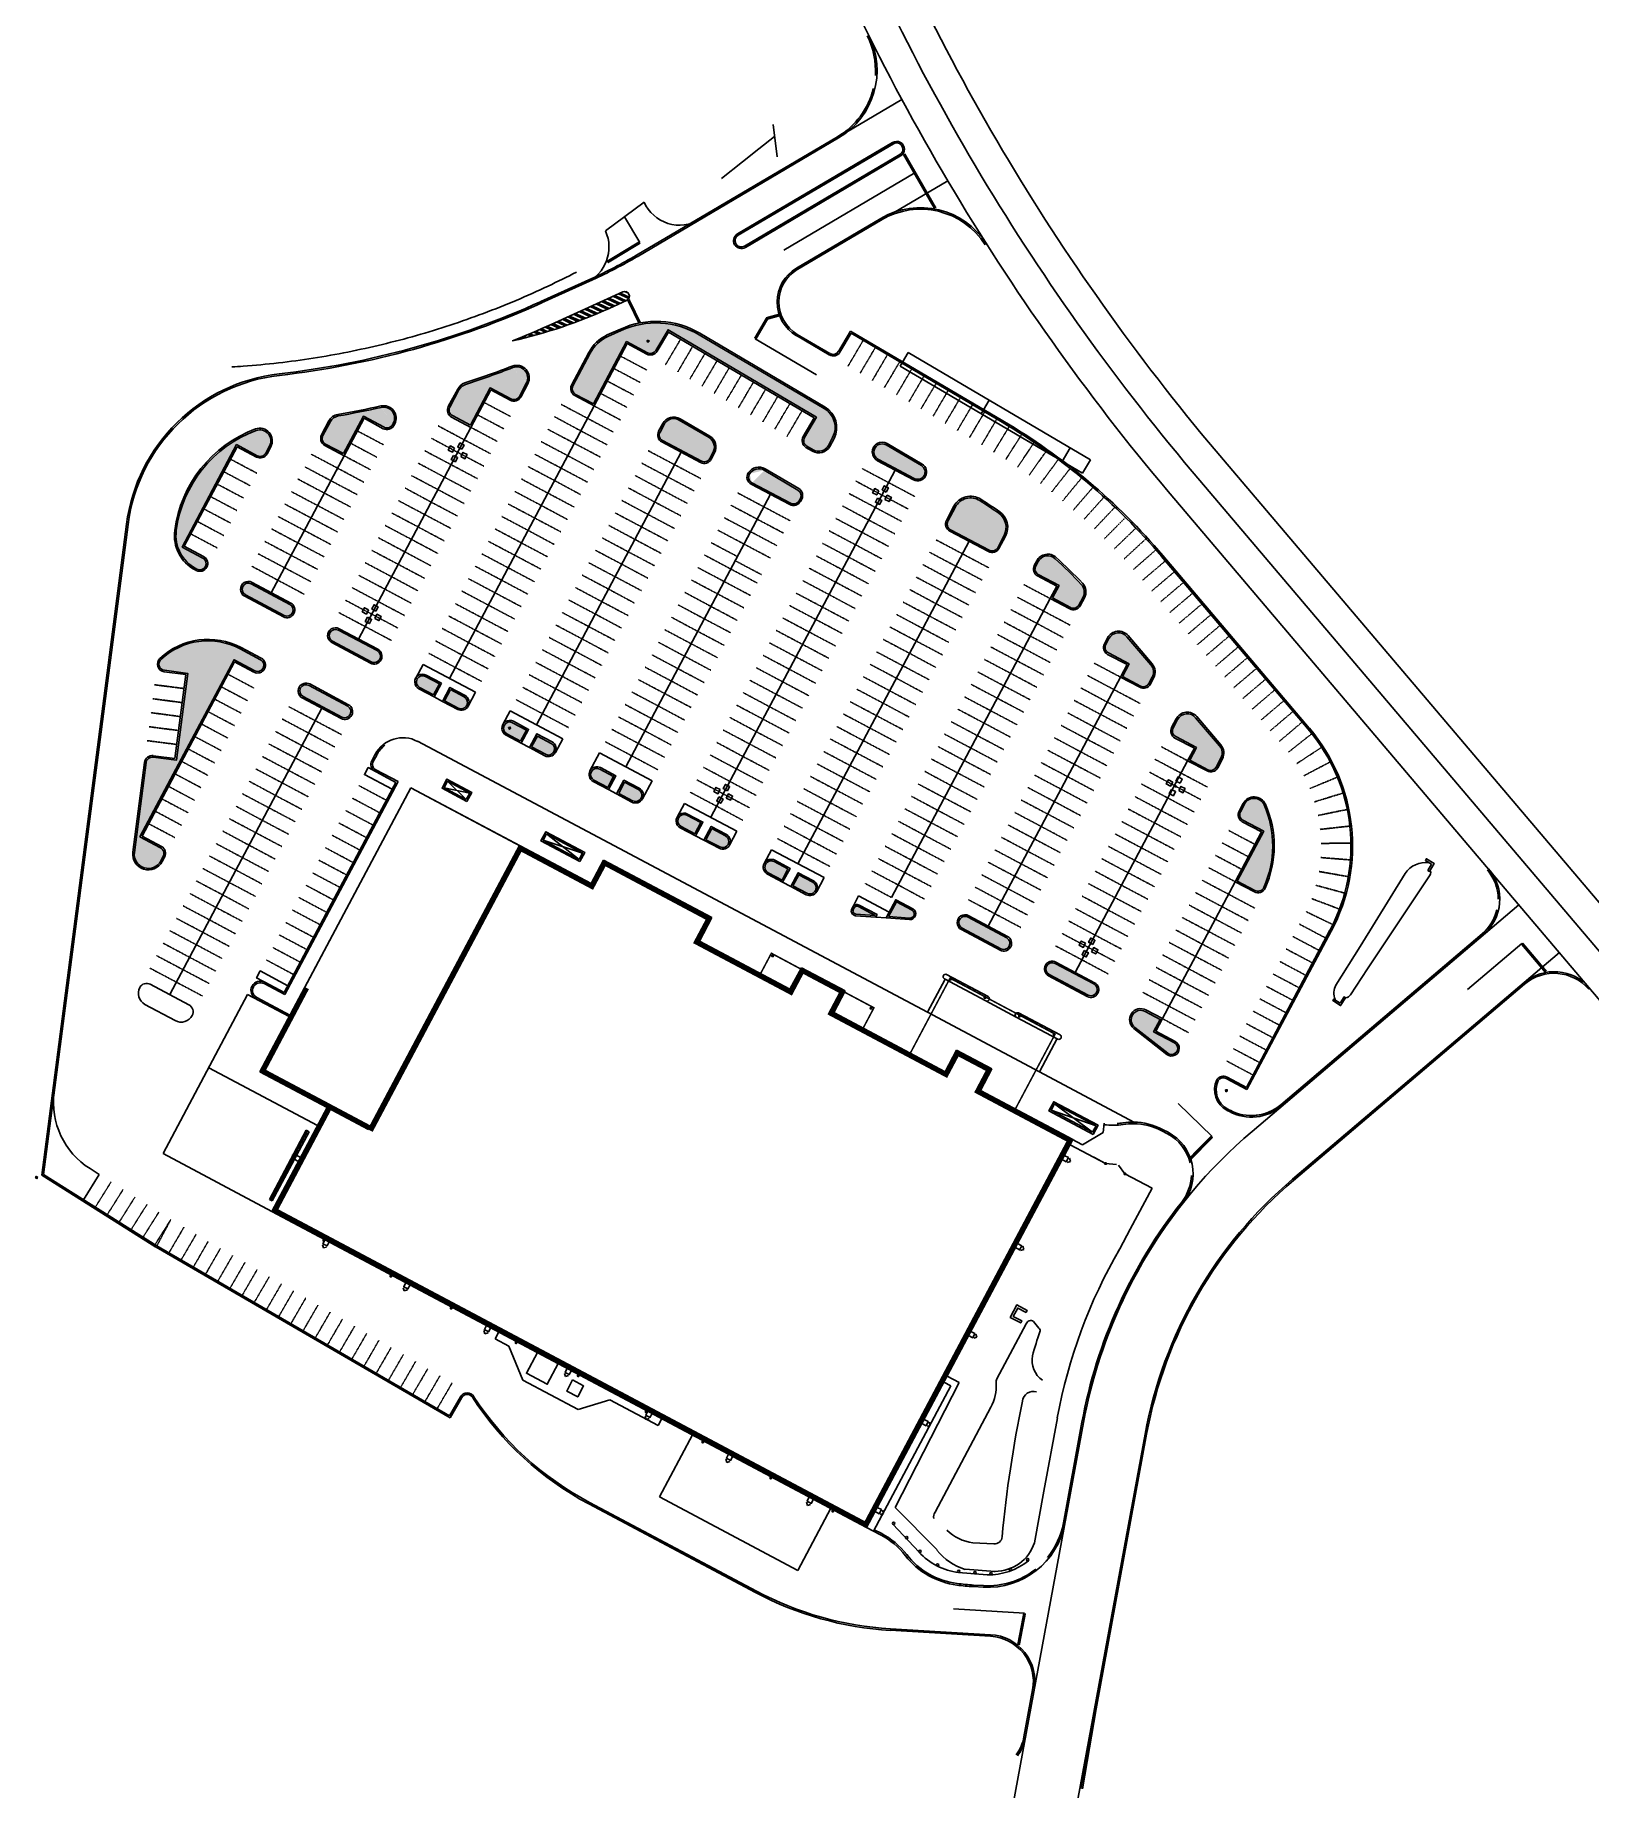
# Model space of a CAD drawing. Header units: feet. Extents: x 4566 to 6562, y 3176 to 5478.
# Drawn here: x 4566 to 5559, y 3692 to 4812 of the extents above; entities that cross this region are included whole.
import ezdxf

# ---------------------------------------------------------------- set-up
doc = ezdxf.new("R2010")
doc.units = ezdxf.units.FT
doc.header["$MEASUREMENT"] = 0
doc.linetypes.add('DASHED4', pattern=[0.1875, 0.125, -0.0625])
doc.linetypes.add('HIDDEN', pattern=[0.375, 0.25, -0.125])
for name, color, linetype in [('BLDG-CANOPIES', 11, 'Continuous'), ('BLDG-EXTENTS', 11, 'Continuous'), ('BLDG-EXTERIOR-STRUCTURES', 7, 'Continuous'), ('C-STRM-DRN', 5, 'Continuous'), ('C-TOPO-POND-BOTTOM-EXTENTS', 82, 'Continuous'), ('E3BDL', 7, 'Continuous'), ('ECTR-LITE-BLDG-EXTR', 1, 'Continuous'), ('ECTR-LITE-PKNG', 1, 'Continuous'), ('Fixtures', 1, 'Continuous'), ('GUARD-RAIL', 5, 'Continuous'), ('P7DRS-H', 92, 'Continuous'), ('P7DRS-RD', 92, 'Continuous'), ('PKNG-EOP', 254, 'Continuous'), ('PKNG-STRP-AISLES', 7, 'Continuous'), ('PKNG-STRP-NO-PARKING-EXTENTS', 7, 'Continuous'), ('PKNG-STRP-STALLS', 7, 'HIDDEN'), ('PKNG-STRP-TRAFFIC-CONTROL', 7, 'Continuous'), ('PLNT-TURF', 92, 'Continuous'), ('SITE-FENC', 1, 'Continuous'), ('UTL-HYDRANTS', 1, 'Continuous')]:
    doc.layers.add(name, color=color, linetype=linetype)

# ---------------------------------------------------------------- blocks, each defined once
blk = doc.blocks.new('GDRAIL')
blk.add_circle((0, 0.015), 0.015)
blk = doc.blocks.new('*X124')
at = {"color": 0}
for p, q in [((4938.3, 4646.8), (4944.9, 4643.7)), ((4938.6, 4646.9), (4945, 4644)), ((4938.9, 4647.1), (4945.1, 4644.2)), ((4939.2, 4647.2), (4945.2, 4644.4)), ((4939.5, 4647.3), (4945.2, 4644.7)), ((4942.2, 4648.3), (4944.6, 4647.2)), ((4943, 4648.2), (4944.1, 4647.7)), ((4913.1, 4635.4), (4920, 4632.2)), ((4913.4, 4635.5), (4920.3, 4632.3)), ((4913.7, 4635.6), (4920.6, 4632.4)), ((4914, 4635.8), (4920.9, 4632.6)), ((4914.3, 4635.9), (4921.2, 4632.7)), ((4916.7, 4637), (4923.7, 4633.7)), ((4917, 4637.1), (4924, 4633.9)), ((4917.3, 4637.3), (4924.4, 4634)), ((4917.6, 4637.4), (4924.7, 4634.1)), ((4917.9, 4637.5), (4925, 4634.3)), ((4920.3, 4638.6), (4927.4, 4635.3)), ((4920.6, 4638.8), (4927.7, 4635.4)), ((4920.9, 4638.9), (4928.1, 4635.6)), ((4921.2, 4639), (4928.4, 4635.7)), ((4921.5, 4639.2), (4928.7, 4635.8)), ((4923.9, 4640.3), (4931.1, 4636.9)), ((4924.2, 4640.4), (4931.4, 4637.1)), ((4924.5, 4640.5), (4931.7, 4637.2)), ((4924.8, 4640.7), (4932, 4637.3)), ((4925.1, 4640.8), (4932.3, 4637.5)), ((4927.5, 4641.9), (4934.7, 4638.5)), ((4927.8, 4642), (4935, 4638.7)), ((4928.1, 4642.2), (4935.3, 4638.8)), ((4928.4, 4642.3), (4935.6, 4639)), ((4928.7, 4642.4), (4935.9, 4639.1)), ((4931.1, 4643.5), (4938.3, 4640.2)), ((4931.4, 4643.7), (4938.6, 4640.3)), ((4931.7, 4643.8), (4938.9, 4640.5)), ((4932, 4643.9), (4939.2, 4640.6)), ((4932.3, 4644.1), (4939.5, 4640.7)), ((4934.7, 4645.2), (4941.9, 4641.8)), ((4935, 4645.3), (4942.2, 4641.9)), ((4935.3, 4645.4), (4942.5, 4642.1)), ((4935.6, 4645.6), (4942.8, 4642.2)), ((4935.9, 4645.7), (4943.1, 4642.4)), ((4888.2, 4624.1), (4891.9, 4622.4)), ((4888.5, 4624.2), (4892.3, 4622.5)), ((4888.8, 4624.4), (4892.6, 4622.6)), ((4889.1, 4624.5), (4893, 4622.7)), ((4891.5, 4625.6), (4895.8, 4623.6)), ((4891.8, 4625.7), (4896.2, 4623.7)), ((4892.1, 4625.9), (4896.6, 4623.8)), ((4892.4, 4626), (4896.9, 4623.9)), ((4892.7, 4626.1), (4897.3, 4624)), ((4895.1, 4627.2), (4900.1, 4624.9)), ((4895.4, 4627.3), (4900.4, 4625)), ((4895.7, 4627.5), (4900.7, 4625.1)), ((4896, 4627.6), (4901.1, 4625.3)), ((4896.3, 4627.8), (4901.4, 4625.4)), ((4898.7, 4628.8), (4904.2, 4626.3)), ((4899, 4629), (4904.5, 4626.4)), ((4899.3, 4629.1), (4904.9, 4626.5)), ((4899.6, 4629.2), (4905.2, 4626.7)), ((4899.9, 4629.4), (4905.5, 4626.8)), ((4902.3, 4630.5), (4908.2, 4627.7)), ((4902.6, 4630.6), (4908.6, 4627.8)), ((4902.9, 4630.7), (4908.9, 4628)), ((4903.2, 4630.9), (4909.2, 4628.1)), ((4903.5, 4631), (4909.6, 4628.2)), ((4905.9, 4632.1), (4912.2, 4629.2)), ((4906.2, 4632.2), (4912.5, 4629.3)), ((4906.5, 4632.4), (4912.9, 4629.4)), ((4906.8, 4632.5), (4913.2, 4629.5)), ((4907.1, 4632.6), (4913.5, 4629.7)), ((4909.5, 4633.7), (4916.1, 4630.7)), ((4909.8, 4633.9), (4916.4, 4630.8)), ((4910.1, 4634), (4916.8, 4630.9)), ((4910.4, 4634.1), (4917.1, 4631)), ((4910.7, 4634.3), (4917.4, 4631.2)), ((4872.9, 4617.7), (4873.5, 4617.5)), ((4873.2, 4617.8), (4873.9, 4617.5)), ((4873.6, 4618), (4874.3, 4617.6)), ((4873.9, 4618.1), (4874.7, 4617.7)), ((4874.2, 4618.2), (4875, 4617.8)), ((4876.7, 4619.3), (4878.1, 4618.6)), ((4877, 4619.4), (4878.5, 4618.7)), ((4877.3, 4619.5), (4878.9, 4618.8)), ((4877.7, 4619.6), (4879.3, 4618.9)), ((4878, 4619.8), (4879.7, 4619)), ((4880.5, 4620.8), (4882.7, 4619.8)), ((4880.8, 4620.9), (4883.1, 4619.9)), ((4881.1, 4621.1), (4883.5, 4620)), ((4881.4, 4621.2), (4883.8, 4620.1)), ((4881.7, 4621.3), (4884.2, 4620.2)), ((4884.2, 4622.4), (4887.2, 4621)), ((4884.5, 4622.5), (4887.5, 4621.1)), ((4884.8, 4622.7), (4887.9, 4621.2)), ((4885.1, 4622.8), (4888.3, 4621.3)), ((4885.4, 4622.9), (4888.6, 4621.4)), ((4887.9, 4624), (4891.6, 4622.3))]:
    blk.add_line(p, q, dxfattribs=at)
blk = doc.blocks.new('40ftLightPole')
at = {"layer": 'Fixtures'}
blk.add_circle((0, 0), 0.375, dxfattribs=at)
blk = doc.blocks.new('KVS31000SR5')
at = {"layer": 'Fixtures'}
blk.add_lwpolyline([(1.5, 3), (1.5, 6), (-1.5, 6), (-1.5, 3)], close=True, dxfattribs=at)
blk = doc.blocks.new('Light_Fixture_Vertical_40-ft')
at = {"layer": 'ECTR-LITE-PKNG'}
for name, p, rotation in [('KVS31000SR5', (0, 0, 40), 90.15901862810824), ('KVS31000SR5', (0, 0, 40), 0.159018628577231), ('40ftLightPole', (0, 0), 344.1677341127833), ('KVS31000SR5', (0, 0, 40), 270.1590186281082), ('KVS31000SR5', (0, 0, 40), 180.1590186285772)]:
    blk.add_blockref(name, p, dxfattribs=dict(at, rotation=rotation))
blk = doc.blocks.new('Light_Fixture_Wall_250-W')
at = {"layer": 'ECTR-LITE-BLDG-EXTR'}
for p, q in [((-1.5, 3.75), (0, 5.25)), ((0, 5.25), (1.5, 3.75))]:
    blk.add_line(p, q, dxfattribs=at)
blk.add_lwpolyline([(1.5, 0), (1.5, 3), (-1.5, 3), (-1.5, 0)], close=True, dxfattribs=at)
blk = doc.blocks.new('I_UTILITY_FIRE_HYDRANT_P')
at = {"color": 0, "linetype": 'ByBlock', "lineweight": -2}
for p, q in [((-9, 1), (-9, 0)), ((-8, 1), (-9, 1)), ((-8, 0), (-9, 0)), ((-9, 0), (-9, -1)), ((-8, -1), (-8, 1)), ((-7, 2), (-7, -2)), ((-7, 1), (-8, 1)), ((-4, 3), (-6, 3)), ((-1, 0), (0, 1)), ((-1, -1), (-1, 0)), ((0, 1), (1, 0)), ((1, 0), (1, -1)), ((4, 3), (6, 3)), ((7, -2), (7, 2)), ((7, 1), (8, 1)), ((8, 1), (9, 1)), ((8, 1), (8, -1)), ((9, 0), (9, 1)), ((-8, -1), (-9, -1)), ((-7, -1), (-8, -1)), ((-4, -3), (-6, -3)), ((-3, -4), (-3, -6)), ((-2, -7), (2, -7)), ((1, -1), (-1, -1)), ((-1, -7), (-1, -8)), ((-1, -8), (-1, -9)), ((1, -8), (-1, -8)), ((-1, -9), (0, -9)), ((0, -8), (0, -9)), ((0, -9), (1, -9)), ((1, -7), (1, -8)), ((1, -8), (1, -9)), ((3, -4), (3, -6)), ((4, -3), (6, -3)), ((7, -1), (8, -1)), ((8, 0), (9, 0)), ((8, -1), (9, -1)), ((9, -1), (9, 0))]:
    blk.add_line(p, q, dxfattribs=at)
for radius in [5.25, 4.25, 1.62]:
    blk.add_circle((0, 0), radius, dxfattribs=at)
for centre, radius, start, end in [((-6, 2), 1, 90, 180), ((0, 0), 6.25, 28.6854, 151.3146), ((6, 2), 1, 0, 90), ((-6, -2), 1, 180, 270), ((0, 0), 6.25, 208.6854, 241.3146), ((-2, -6), 1, 180, 270), ((2, -6), 1, 270, 0), ((0, 0), 6.25, 298.6854, 331.3146), ((6, -2), 1, 270, 0)]:
    blk.add_arc(centre, radius, start, end, dxfattribs=at)
for points, knots in [([(-4, 2), (-3, 2), (-3, 2), (-3, 2), (-3, 2), (-2, 1)], [0.018994, 0.018994, 0.018994, 0.018994, 1.80481, 1.80481, 4.044346, 4.044346, 4.044346, 4.044346]), ([(-4, 1), (-4, 1), (-4, 1), (-4, 1), (-4, 1), (-4, 1), (-4, 1), (-4, 1), (-4, 1), (-4, 1), (-4, 2), (-4, 2), (-4, 2), (-4, 2), (-4, 2), (-4, 2), (-4, 2), (-4, 2), (-4, 2), (-4, 2), (-4, 2), (-4, 2), (-4, 2), (-4, 2), (-4, 2), (-4, 2), (-4, 2), (-4, 2), (-4, 2), (-4, 2)], [0, 0, 0, 0, 0.185871, 0.185871, 0.373334, 0.373334, 0.567712, 0.567712, 0.823124, 0.823124, 0.933667, 0.933667, 1.00755, 1.00755, 1.071947, 1.071947, 1.141554, 1.141554, 1.237499, 1.237499, 1.44213, 1.44213, 1.815047, 1.815047, 2.285395, 2.285395, 2.623416, 2.623416, 2.959053, 2.959053, 2.959053, 2.959053]), ([(-3, 1), (-3, 1), (-3, 1), (-4, 1), (-4, 1), (-4, 1)], [0.000062, 0.000062, 0.000062, 0.000062, 1.097237, 1.097237, 2.458179, 2.458179, 2.458179, 2.458179]), ([(-2, 1), (-2, 1), (-2, 1), (-2, 1), (-2, 1), (-2, 1), (-2, 1), (-2, 1), (-2, 1), (-2, 1), (-2, 1), (-2, 1), (-2, 1), (-2, 1), (-2, 1), (-2, 1), (-2, 1), (-2, 1), (-2, 1), (-2, 1), (-2, 1), (-3, 1), (-3, 1), (-3, 1)], [0, 0, 0, 0, 0.125873, 0.125873, 0.2478315, 0.2478315, 0.3450659, 0.3450659, 0.3893876, 0.3893876, 0.4202066, 0.4202066, 0.4496331, 0.4496331, 0.4880451, 0.4880451, 0.5645711, 0.5645711, 0.6648534, 0.6648534, 0.7619275, 0.7619275, 0.8482629, 0.8482629, 0.8482629, 0.8482629]), ([(-1, 2), (-1, 3), (-2, 3), (-2, 3), (-2, 3), (-2, 4)], [0.000062, 0.000062, 0.000062, 0.000062, 1.097237, 1.097237, 2.458179, 2.458179, 2.458179, 2.458179]), ([(-2, 4), (-2, 4), (-2, 4), (-2, 4), (-2, 4), (-2, 4), (-2, 4), (-2, 4), (-2, 4), (-2, 4), (-2, 4), (-2, 4), (-2, 4), (-2, 4), (-2, 4), (-2, 4), (-2, 4), (-2, 4), (-2, 4), (-1, 4), (-1, 4), (-1, 4), (-1, 4), (-1, 4), (-1, 4), (-1, 4), (-1, 4), (-1, 4), (-1, 4), (-1, 4)], [0, 0, 0, 0, 0.185871, 0.185871, 0.373334, 0.373334, 0.567712, 0.567712, 0.823124, 0.823124, 0.933667, 0.933667, 1.00755, 1.00755, 1.071947, 1.071947, 1.141554, 1.141554, 1.237499, 1.237499, 1.44213, 1.44213, 1.815047, 1.815047, 2.285395, 2.285395, 2.623416, 2.623416, 2.959053, 2.959053, 2.959053, 2.959053]), ([(-1, 4), (-1, 4), (-1, 4), (-1, 3), (-1, 3), (-1, 3)], [0.018994, 0.018994, 0.018994, 0.018994, 1.80481, 1.80481, 4.044346, 4.044346, 4.044346, 4.044346]), ([(-1, 3), (-1, 3), (-1, 3), (-1, 2), (-1, 2), (-1, 2), (-1, 2), (-1, 2), (-1, 2), (-1, 2), (-1, 2), (-1, 2), (-1, 2), (-1, 2), (-1, 2), (-1, 2), (-1, 2), (-1, 2), (-1, 2), (-1, 2), (-1, 2), (-1, 2), (-1, 2), (-1, 2)], [0, 0, 0, 0, 0.125873, 0.125873, 0.2478315, 0.2478315, 0.3450659, 0.3450659, 0.3893876, 0.3893876, 0.4202066, 0.4202066, 0.4496331, 0.4496331, 0.4880451, 0.4880451, 0.5645711, 0.5645711, 0.6648534, 0.6648534, 0.7619275, 0.7619275, 0.8482629, 0.8482629, 0.8482629, 0.8482629]), ([(1, 3), (1, 3), (1, 3), (1, 4), (1, 4), (1, 4)], [0.000062, 0.000062, 0.000062, 0.000062, 1.097237, 1.097237, 2.458179, 2.458179, 2.458179, 2.458179]), ([(2, 4), (2, 3), (2, 3), (2, 3), (2, 3), (1, 2)], [0.018994, 0.018994, 0.018994, 0.018994, 1.80481, 1.80481, 4.044346, 4.044346, 4.044346, 4.044346]), ([(1, 4), (1, 4), (1, 4), (1, 4), (1, 4), (1, 4), (1, 4), (1, 4), (1, 4), (1, 4), (2, 4), (2, 4), (2, 4), (2, 4), (2, 4), (2, 4), (2, 4), (2, 4), (2, 4), (2, 4), (2, 4), (2, 4), (2, 4), (2, 4), (2, 4), (2, 4), (2, 4), (2, 4), (2, 4), (2, 4)], [0, 0, 0, 0, 0.185871, 0.185871, 0.373334, 0.373334, 0.567712, 0.567712, 0.823124, 0.823124, 0.933667, 0.933667, 1.00755, 1.00755, 1.071947, 1.071947, 1.141554, 1.141554, 1.237499, 1.237499, 1.44213, 1.44213, 1.815047, 1.815047, 2.285395, 2.285395, 2.623416, 2.623416, 2.959053, 2.959053, 2.959053, 2.959053]), ([(1, 2), (1, 2), (1, 2), (1, 2), (1, 2), (1, 2), (1, 2), (1, 2), (1, 2), (1, 2), (1, 2), (1, 2), (1, 2), (1, 2), (1, 2), (1, 2), (1, 2), (1, 2), (1, 2), (1, 2), (1, 2), (1, 3), (1, 3), (1, 3)], [0, 0, 0, 0, 0.125873, 0.125873, 0.2478315, 0.2478315, 0.3450659, 0.3450659, 0.3893876, 0.3893876, 0.4202066, 0.4202066, 0.4496331, 0.4496331, 0.4880451, 0.4880451, 0.5645711, 0.5645711, 0.6648534, 0.6648534, 0.7619275, 0.7619275, 0.8482629, 0.8482629, 0.8482629, 0.8482629]), ([(2, 1), (3, 1), (3, 2), (3, 2), (3, 2), (4, 2)], [0.000062, 0.000062, 0.000062, 0.000062, 1.097237, 1.097237, 2.458179, 2.458179, 2.458179, 2.458179]), ([(3, 1), (3, 1), (3, 1), (2, 1), (2, 1), (2, 1), (2, 1), (2, 1), (2, 1), (2, 1), (2, 1), (2, 1), (2, 1), (2, 1), (2, 1), (2, 1), (2, 1), (2, 1), (2, 1), (2, 1), (2, 1), (2, 1), (2, 1), (2, 1)], [0, 0, 0, 0, 0.125873, 0.125873, 0.2478315, 0.2478315, 0.3450659, 0.3450659, 0.3893876, 0.3893876, 0.4202066, 0.4202066, 0.4496331, 0.4496331, 0.4880451, 0.4880451, 0.5645711, 0.5645711, 0.6648534, 0.6648534, 0.7619275, 0.7619275, 0.8482629, 0.8482629, 0.8482629, 0.8482629]), ([(4, 1), (4, 1), (4, 1), (3, 1), (3, 1), (3, 1)], [0.018994, 0.018994, 0.018994, 0.018994, 1.80481, 1.80481, 4.044346, 4.044346, 4.044346, 4.044346]), ([(4, 2), (4, 2), (4, 2), (4, 2), (4, 2), (4, 2), (4, 2), (4, 2), (4, 2), (4, 2), (4, 2), (4, 2), (4, 2), (4, 2), (4, 2), (4, 2), (4, 2), (4, 2), (4, 2), (4, 1), (4, 1), (4, 1), (4, 1), (4, 1), (4, 1), (4, 1), (4, 1), (4, 1), (4, 1), (4, 1)], [0, 0, 0, 0, 0.185871, 0.185871, 0.373334, 0.373334, 0.567712, 0.567712, 0.823124, 0.823124, 0.933667, 0.933667, 1.00755, 1.00755, 1.071947, 1.071947, 1.141554, 1.141554, 1.237499, 1.237499, 1.44213, 1.44213, 1.815047, 1.815047, 2.285395, 2.285395, 2.623416, 2.623416, 2.959053, 2.959053, 2.959053, 2.959053]), ([(-2, -1), (-3, -1), (-3, -2), (-3, -2), (-3, -2), (-4, -2)], [0.000062, 0.000062, 0.000062, 0.000062, 1.097237, 1.097237, 2.458179, 2.458179, 2.458179, 2.458179]), ([(-4, -1), (-4, -1), (-4, -1), (-3, -1), (-3, -1), (-3, -1)], [0.018994, 0.018994, 0.018994, 0.018994, 1.80481, 1.80481, 4.044346, 4.044346, 4.044346, 4.044346]), ([(-4, -2), (-4, -2), (-4, -2), (-4, -2), (-4, -2), (-4, -2), (-4, -2), (-4, -2), (-4, -2), (-4, -2), (-4, -2), (-4, -2), (-4, -2), (-4, -2), (-4, -2), (-4, -2), (-4, -2), (-4, -2), (-4, -2), (-4, -1), (-4, -1), (-4, -1), (-4, -1), (-4, -1), (-4, -1), (-4, -1), (-4, -1), (-4, -1), (-4, -1), (-4, -1)], [0, 0, 0, 0, 0.185871, 0.185871, 0.373334, 0.373334, 0.567712, 0.567712, 0.823124, 0.823124, 0.933667, 0.933667, 1.00755, 1.00755, 1.071947, 1.071947, 1.141554, 1.141554, 1.237499, 1.237499, 1.44213, 1.44213, 1.815047, 1.815047, 2.285395, 2.285395, 2.623416, 2.623416, 2.959053, 2.959053, 2.959053, 2.959053]), ([(-3, -1), (-3, -1), (-3, -1), (-2, -1), (-2, -1), (-2, -1), (-2, -1), (-2, -1), (-2, -1), (-2, -1), (-2, -1), (-2, -1), (-2, -1), (-2, -1), (-2, -1), (-2, -1), (-2, -1), (-2, -1), (-2, -1), (-2, -1), (-2, -1), (-2, -1), (-2, -1), (-2, -1)], [0, 0, 0, 0, 0.125873, 0.125873, 0.2478315, 0.2478315, 0.3450659, 0.3450659, 0.3893876, 0.3893876, 0.4202066, 0.4202066, 0.4496331, 0.4496331, 0.4880451, 0.4880451, 0.5645711, 0.5645711, 0.6648534, 0.6648534, 0.7619275, 0.7619275, 0.8482629, 0.8482629, 0.8482629, 0.8482629]), ([(-2, -4), (-2, -3), (-2, -3), (-2, -3), (-2, -3), (-1, -2)], [0.018994, 0.018994, 0.018994, 0.018994, 1.80481, 1.80481, 4.044346, 4.044346, 4.044346, 4.044346]), ([(-1, -4), (-1, -4), (-1, -4), (-1, -4), (-1, -4), (-1, -4), (-1, -4), (-1, -4), (-1, -4), (-1, -4), (-2, -4), (-2, -4), (-2, -4), (-2, -4), (-2, -4), (-2, -4), (-2, -4), (-2, -4), (-2, -4), (-2, -4), (-2, -4), (-2, -4), (-2, -4), (-2, -4), (-2, -4), (-2, -4), (-2, -4), (-2, -4), (-2, -4), (-2, -4)], [0, 0, 0, 0, 0.185871, 0.185871, 0.373334, 0.373334, 0.567712, 0.567712, 0.823124, 0.823124, 0.933667, 0.933667, 1.00755, 1.00755, 1.071947, 1.071947, 1.141554, 1.141554, 1.237499, 1.237499, 1.44213, 1.44213, 1.815047, 1.815047, 2.285395, 2.285395, 2.623416, 2.623416, 2.959053, 2.959053, 2.959053, 2.959053]), ([(-1, -2), (-1, -2), (-1, -2), (-1, -2), (-1, -2), (-1, -2), (-1, -2), (-1, -2), (-1, -2), (-1, -2), (-1, -2), (-1, -2), (-1, -2), (-1, -2), (-1, -2), (-1, -2), (-1, -2), (-1, -2), (-1, -2), (-1, -2), (-1, -2), (-1, -3), (-1, -3), (-1, -3)], [0, 0, 0, 0, 0.125873, 0.125873, 0.2478315, 0.2478315, 0.3450659, 0.3450659, 0.3893876, 0.3893876, 0.4202066, 0.4202066, 0.4496331, 0.4496331, 0.4880451, 0.4880451, 0.5645711, 0.5645711, 0.6648534, 0.6648534, 0.7619275, 0.7619275, 0.8482629, 0.8482629, 0.8482629, 0.8482629]), ([(-1, -3), (-1, -3), (-1, -3), (-1, -4), (-1, -4), (-1, -4)], [0.000062, 0.000062, 0.000062, 0.000062, 1.097237, 1.097237, 2.458179, 2.458179, 2.458179, 2.458179]), ([(1, -2), (1, -3), (2, -3), (2, -3), (2, -3), (2, -4)], [0.000062, 0.000062, 0.000062, 0.000062, 1.097237, 1.097237, 2.458179, 2.458179, 2.458179, 2.458179]), ([(1, -3), (1, -3), (1, -3), (1, -2), (1, -2), (1, -2), (1, -2), (1, -2), (1, -2), (1, -2), (1, -2), (1, -2), (1, -2), (1, -2), (1, -2), (1, -2), (1, -2), (1, -2), (1, -2), (1, -2), (1, -2), (1, -2), (1, -2), (1, -2)], [0, 0, 0, 0, 0.125873, 0.125873, 0.2478315, 0.2478315, 0.3450659, 0.3450659, 0.3893876, 0.3893876, 0.4202066, 0.4202066, 0.4496331, 0.4496331, 0.4880451, 0.4880451, 0.5645711, 0.5645711, 0.6648534, 0.6648534, 0.7619275, 0.7619275, 0.8482629, 0.8482629, 0.8482629, 0.8482629]), ([(1, -4), (1, -4), (1, -4), (1, -3), (1, -3), (1, -3)], [0.018994, 0.018994, 0.018994, 0.018994, 1.80481, 1.80481, 4.044346, 4.044346, 4.044346, 4.044346]), ([(2, -4), (2, -4), (2, -4), (2, -4), (2, -4), (2, -4), (2, -4), (2, -4), (2, -4), (2, -4), (2, -4), (2, -4), (2, -4), (2, -4), (2, -4), (2, -4), (2, -4), (2, -4), (2, -4), (1, -4), (1, -4), (1, -4), (1, -4), (1, -4), (1, -4), (1, -4), (1, -4), (1, -4), (1, -4), (1, -4)], [0, 0, 0, 0, 0.185871, 0.185871, 0.373334, 0.373334, 0.567712, 0.567712, 0.823124, 0.823124, 0.933667, 0.933667, 1.00755, 1.00755, 1.071947, 1.071947, 1.141554, 1.141554, 1.237499, 1.237499, 1.44213, 1.44213, 1.815047, 1.815047, 2.285395, 2.285395, 2.623416, 2.623416, 2.959053, 2.959053, 2.959053, 2.959053]), ([(4, -2), (3, -2), (3, -2), (3, -2), (3, -2), (2, -1)], [0.018994, 0.018994, 0.018994, 0.018994, 1.80481, 1.80481, 4.044346, 4.044346, 4.044346, 4.044346]), ([(2, -1), (2, -1), (2, -1), (2, -1), (2, -1), (2, -1), (2, -1), (2, -1), (2, -1), (2, -1), (2, -1), (2, -1), (2, -1), (2, -1), (2, -1), (2, -1), (2, -1), (2, -1), (2, -1), (2, -1), (2, -1), (3, -1), (3, -1), (3, -1)], [0, 0, 0, 0, 0.125873, 0.125873, 0.2478315, 0.2478315, 0.3450659, 0.3450659, 0.3893876, 0.3893876, 0.4202066, 0.4202066, 0.4496331, 0.4496331, 0.4880451, 0.4880451, 0.5645711, 0.5645711, 0.6648534, 0.6648534, 0.7619275, 0.7619275, 0.8482629, 0.8482629, 0.8482629, 0.8482629]), ([(3, -1), (3, -1), (3, -1), (4, -1), (4, -1), (4, -1)], [0.000062, 0.000062, 0.000062, 0.000062, 1.097237, 1.097237, 2.458179, 2.458179, 2.458179, 2.458179]), ([(4, -1), (4, -1), (4, -1), (4, -1), (4, -1), (4, -1), (4, -1), (4, -1), (4, -1), (4, -1), (4, -2), (4, -2), (4, -2), (4, -2), (4, -2), (4, -2), (4, -2), (4, -2), (4, -2), (4, -2), (4, -2), (4, -2), (4, -2), (4, -2), (4, -2), (4, -2), (4, -2), (4, -2), (4, -2), (4, -2)], [0, 0, 0, 0, 0.185871, 0.185871, 0.373334, 0.373334, 0.567712, 0.567712, 0.823124, 0.823124, 0.933667, 0.933667, 1.00755, 1.00755, 1.071947, 1.071947, 1.141554, 1.141554, 1.237499, 1.237499, 1.44213, 1.44213, 1.815047, 1.815047, 2.285395, 2.285395, 2.623416, 2.623416, 2.959053, 2.959053, 2.959053, 2.959053])]:
    blk.add_open_spline(points, degree=3, knots=knots, dxfattribs=at)

msp = doc.modelspace()

# ---------------------------------------------------------------- hatches: boundary and pattern name
h = msp.add_hatch(color=7)
edge = h.paths.add_edge_path()
edge.add_line((5072.3, 4549.9), (5075, 4555))
edge.add_arc((5062.6, 4561.5), 14, 332.0143, 419.5069)
edge.add_line((5069.7, 4573.6), (4989.7, 4620.7))
edge.add_arc((4962.3, 4574.2), 54, 59.5069, 114.3803)
edge.add_line((4940, 4623.4), (4931.5, 4619.5))
edge.add_arc((4941.4, 4597.7), 24, 114.3803, 152.2023)
edge.add_line((4920.2, 4608.9), (4909.2, 4588))
edge.add_arc((4912.8, 4586.2), 4, 152.5294, 242.0143)
edge.add_line((4910.9, 4582.6), (4922.3, 4576.6))
edge.add_line((4922.3, 4576.6), (4943.4, 4616.3))
edge.add_line((4943.4, 4616.3), (4956.8, 4609.2))
edge.add_arc((4958.7, 4612.7), 4, 242.0143, 329.5069)
edge.add_line((4962.2, 4610.7), (4969.9, 4623.8))
edge.add_line((4969.9, 4623.8), (5064.7, 4568))
edge.add_line((5064.7, 4568), (5057.1, 4555.1))
edge.add_arc((5060.5, 4553), 4, 149.5069, 239.5069)
edge.add_line((5058.5, 4549.6), (5062.6, 4547.2))
edge.add_arc((5066.1, 4553.2), 7, 239.5069, 332.0143)
h = msp.add_hatch(color=7)
edge = h.paths.add_edge_path()
edge.add_line((4843.7, 4562.9), (4832.2, 4569))
edge.add_arc((4834.1, 4572.5), 4, 152.0143, 242.0143, ccw=False)
edge.add_line((4830.5, 4574.4), (4836.4, 4585.5))
edge.add_arc((4842.6, 4582.3), 7, 107.9734, 152.0143, ccw=False)
edge.add_arc((4658.2, 5150.8), 590.7, 287.9734, 291.0965)
edge.add_arc((4873.3, 4593.1), 7, -27.9857, 111.0965, ccw=False)
edge.add_line((4879.5, 4589.9), (4875, 4581.3))
edge.add_arc((4871.4, 4583.2), 4, 242.0143, 332.0143, ccw=False)
edge.add_line((4869.6, 4579.7), (4856.3, 4586.7))
edge.add_line((4856.3, 4586.7), (4843.7, 4562.9))
h = msp.add_hatch(color=7)
edge = h.paths.add_edge_path()
edge.add_line((4762.7, 4544.8), (4751.2, 4550.9))
edge.add_arc((4753.1, 4554.4), 4, 152.0143, 242.0143, ccw=False)
edge.add_line((4749.5, 4556.3), (4754.3, 4565.2))
edge.add_arc((4760.5, 4561.9), 7, 99.8531, 152.0143, ccw=False)
edge.add_arc((4658.2, 5150.8), 590.7, 279.8531, 282.5747)
edge.add_arc((4788.3, 4567.4), 7, -27.9857, 102.5747, ccw=False)
edge.add_line((4794.5, 4564.1), (4794, 4563.2))
edge.add_arc((4790.5, 4565.1), 4, 242.0143, 332.0143, ccw=False)
edge.add_line((4788.6, 4561.6), (4775.4, 4568.6))
edge.add_line((4775.4, 4568.6), (4762.7, 4544.8))
h = msp.add_hatch(color=7)
edge = h.paths.add_edge_path()
edge.add_line((4672.9, 4478.1), (4659.7, 4485.1))
edge.add_line((4659.7, 4485.1), (4694.4, 4550.5))
edge.add_line((4694.4, 4550.5), (4707.6, 4543.4))
edge.add_arc((4709.5, 4547), 4, 242.0143, 332.0143)
edge.add_line((4713, 4545.1), (4715.5, 4549.7))
edge.add_arc((4709.3, 4553), 7, 332.0143, 470.2855)
edge.add_arc((4734.2, 4485.4), 79, 110.2855, 172.5816)
edge.add_arc((4679.7, 4492.6), 24, 172.7602, 242.014)
edge.add_line((4668.5, 4471.4), (4669.1, 4471))
edge.add_arc((4671, 4474.6), 4, 242.0143, 422.0143)
h = msp.add_hatch(color=7)
edge = h.paths.add_edge_path()
edge.add_arc((4973.6, 4560.1), 7, 59.5069, 152.0143, ccw=False)
edge.add_line((4977.1, 4566.2), (4996.1, 4555))
edge.add_arc((4992.5, 4549), 7, -27.9857, 59.5069, ccw=False)
edge.add_line((4998.7, 4545.7), (4996.6, 4541.6))
edge.add_arc((4993, 4543.5), 4, 242.0143, 332.0143, ccw=False)
edge.add_line((4991.2, 4540), (4966.4, 4553.1))
edge.add_arc((4968.3, 4556.7), 4, 152.0143, 242.0143, ccw=False)
edge.add_line((4964.8, 4558.5), (4967.4, 4563.4))
h = msp.add_hatch(color=7)
edge = h.paths.add_edge_path()
edge.add_arc((5129.4, 4533), 4.7, 242.0143, 419.5069)
edge.add_line((5131.7, 4537.1), (5109.3, 4550.3))
edge.add_arc((5106.6, 4545.8), 5.27, 59.5069, 242.0143)
edge.add_line((5104.2, 4541.1), (5127.1, 4528.9))
h = msp.add_hatch(color=7)
edge = h.paths.add_edge_path()
edge.add_line((5054.4, 4516.2), (5053.6, 4514.7))
edge.add_arc((5050.1, 4516.6), 4, 242.0143, 332.0143, ccw=False)
edge.add_line((5048.2, 4513.1), (5023.5, 4526.2))
edge.add_arc((5025.4, 4529.7), 4, 147.5142, 242.0143, ccw=False)
edge.add_arc((5027.9, 4528.1), 7, 59.5069, 147.5142, ccw=False)
edge.add_line((5031.4, 4534.2), (5052.9, 4521.5))
edge.add_arc((5050.9, 4518.1), 4, -27.9857, 59.5069, ccw=False)
h = msp.add_hatch(color=7)
edge = h.paths.add_edge_path()
edge.add_arc((5163.1, 4505.6), 11, 57.3424, 152.0143)
edge.add_line((5153.4, 4510.7), (5148.6, 4501.6))
edge.add_arc((5152.1, 4499.8), 4, 152.0143, 242.0143)
edge.add_line((5150.2, 4496.2), (5175, 4483.1))
edge.add_arc((5176.8, 4486.6), 4, 242.0143, 332.0143)
edge.add_line((5180.4, 4484.7), (5184.5, 4492.6))
edge.add_arc((5174.8, 4497.7), 11, 332.0143, 414.9636)
edge.add_arc((4980.2, 4220.2), 350, 54.9636, 57.3424)
h = msp.add_hatch(color=7)
edge = h.paths.add_edge_path()
edge.add_line((5215.4, 4452.6), (5226.8, 4446.5))
edge.add_arc((5228.7, 4450), 4, 242.0143, 332.0143)
edge.add_line((5232.2, 4448.1), (5234.9, 4453.2))
edge.add_arc((5228.8, 4456.5), 7, 332.0143, 403.5537)
edge.add_arc((4980.2, 4220.2), 350, 43.5537, 47.3881)
edge.add_arc((5212.4, 4472.6), 7, 47.3881, 152.0143)
edge.add_line((5206.2, 4475.9), (5204.7, 4473))
edge.add_arc((5208.2, 4471.1), 4, 152.0143, 242.0143)
edge.add_line((5206.3, 4467.6), (5219.6, 4460.5))
edge.add_line((5219.6, 4460.5), (5215.4, 4452.6))
h = msp.add_hatch(color=7)
edge = h.paths.add_edge_path()
edge.add_line((4700.1, 4454.6), (4724.8, 4441.5))
edge.add_arc((4726.7, 4445), 4, 242.0143, 422.0143)
edge.add_line((4728.5, 4448.5), (4703.8, 4461.7))
edge.add_arc((4701.9, 4458.1), 4, 62.0143, 242.0142)
h = msp.add_hatch(color=7)
edge = h.paths.add_edge_path()
edge.add_line((4648.3, 4406.5), (4663.2, 4404.5))
edge.add_line((4663.2, 4404.5), (4656, 4349))
edge.add_line((4656, 4349), (4641.1, 4350.9))
edge.add_arc((4640.6, 4347), 4, 82.5828, 172.5828)
edge.add_line((4636.6, 4347.5), (4629.2, 4290.1))
edge.add_arc((4638.1, 4289), 9, 172.5828, 332.0143)
edge.add_line((4646, 4284.7), (4647.6, 4287.7))
edge.add_arc((4644.1, 4289.6), 4, 332.0143, 422.0143)
edge.add_line((4645.9, 4293.1), (4632.7, 4300.2))
edge.add_line((4632.7, 4300.2), (4654, 4340.2))
edge.add_line((4654, 4340.2), (4692.8, 4413.2))
edge.add_line((4692.8, 4413.2), (4706, 4406.1))
edge.add_arc((4707.9, 4409.7), 4, 242.0143, 422.0143)
edge.add_line((4709.8, 4413.2), (4696.8, 4420.1))
edge.add_arc((4676.2, 4381.2), 44, 62.0143, 133.0889)
edge.add_arc((4648.9, 4410.4), 4, 133.0889, 262.5828)
h = msp.add_hatch(color=7)
edge = h.paths.add_edge_path()
edge.add_line((4755.7, 4425), (4780.4, 4411.9))
edge.add_arc((4782.3, 4415.4), 4, 242.0143, 422.0143)
edge.add_line((4784.2, 4419), (4759.4, 4432.1))
edge.add_arc((4757.6, 4428.6), 4, 62.0143, 242.0142)
h = msp.add_hatch(color=7)
edge = h.paths.add_edge_path()
edge.add_arc((5257.6, 4423.4), 7, 40.3275, 152.0143)
edge.add_line((5251.4, 4426.7), (5249.4, 4422.9))
edge.add_arc((5253, 4421.1), 4, 152.0143, 242.0143)
edge.add_line((5251.1, 4417.5), (5264.3, 4410.5))
edge.add_line((5264.3, 4410.5), (5260.1, 4402.5))
edge.add_line((5260.1, 4402.5), (5271.6, 4396.4))
edge.add_arc((5273.5, 4400), 4, 242.0143, 332.0143)
edge.add_line((5277, 4398.1), (5279.1, 4402))
edge.add_arc((5272.9, 4405.3), 7, 332.0143, 400.3275)
edge.add_line((5278.3, 4409.9), (5262.9, 4427.9))
h = msp.add_hatch(color=7)
edge = h.paths.add_edge_path()
edge.add_line((4811.3, 4395.5), (4820.1, 4390.8))
edge.add_line((4820.1, 4390.8), (4823.9, 4397.9))
edge.add_line((4823.9, 4397.9), (4815.1, 4402.5))
edge.add_arc((4813.2, 4399), 4, 62.0143, 242.0143)
h = msp.add_hatch(color=7)
edge = h.paths.add_edge_path()
edge.add_line((4736.9, 4389.7), (4761.6, 4376.6))
edge.add_arc((4763.5, 4380.1), 4, 242.0143, 422.0143)
edge.add_line((4765.4, 4383.6), (4740.7, 4396.8))
edge.add_arc((4738.8, 4393.3), 4, 62.0143, 242.0142)
h = msp.add_hatch(color=7)
edge = h.paths.add_edge_path()
edge.add_line((4831, 4394.1), (4827.2, 4387))
edge.add_line((4827.2, 4387), (4836, 4382.3))
edge.add_arc((4837.9, 4385.9), 4, 242.0143, 422.0143)
edge.add_line((4839.8, 4389.4), (4831, 4394.1))
h = msp.add_hatch(color=7)
edge = h.paths.add_edge_path()
edge.add_line((5294.1, 4364.1), (5307.3, 4357.1))
edge.add_line((5307.3, 4357.1), (5303.1, 4349.1))
edge.add_line((5303.1, 4349.1), (5314.6, 4343))
edge.add_arc((5316.4, 4346.6), 4, 242.0237, 332.0128)
edge.add_line((5320, 4344.7), (5323, 4350.4))
edge.add_arc((5316.8, 4353.6), 7, 332.0128, 400.3275)
edge.add_line((5322.1, 4358.2), (5306.8, 4376.2))
edge.add_arc((5301.5, 4371.7), 7, 40.3275, 152.0128)
edge.add_line((5295.3, 4375), (5292.4, 4369.5))
edge.add_arc((5295.9, 4367.7), 4, 152.0128, 242.0237)
h = msp.add_hatch(color=7)
edge = h.paths.add_edge_path()
edge.add_line((4875.8, 4361.2), (4879.5, 4368.3))
edge.add_line((4879.5, 4368.3), (4870.7, 4373))
edge.add_arc((4868.8, 4369.5), 4, 62.0143, 242.0143)
edge.add_line((4867, 4365.9), (4875.8, 4361.2))
h = msp.add_hatch(color=7)
edge = h.paths.add_edge_path()
edge.add_line((4882.8, 4357.5), (4891.7, 4352.8))
edge.add_arc((4893.6, 4356.3), 4, 242.0143, 422.0143)
edge.add_line((4895.4, 4359.8), (4886.6, 4364.5))
edge.add_line((4886.6, 4364.5), (4882.8, 4357.5))
h = msp.add_hatch(color=7)
edge = h.paths.add_edge_path()
edge.add_arc((4924.5, 4339.9), 4, 62.0143, 242.0143)
edge.add_line((4922.6, 4336.4), (4931.4, 4331.7))
edge.add_line((4931.4, 4331.7), (4935.2, 4338.7))
edge.add_line((4935.2, 4338.7), (4926.3, 4343.4))
h = msp.add_hatch(color=7)
edge = h.paths.add_edge_path()
edge.add_line((4938.5, 4327.9), (4947.3, 4323.2))
edge.add_arc((4949.2, 4326.8), 4, 242.0143, 422.0143)
edge.add_line((4951.1, 4330.3), (4942.2, 4335))
edge.add_line((4942.2, 4335), (4938.5, 4327.9))
h = msp.add_hatch(color=7)
edge = h.paths.add_edge_path()
edge.add_arc((5346.6, 4269.4), 4, 242.0143, 335.7708)
edge.add_arc((5291, 4294.4), 65, 335.7708, 383.6459)
edge.add_arc((5344.1, 4317.7), 7, 23.6459, 152.0143)
edge.add_line((5337.9, 4321), (5335.4, 4316.1))
edge.add_arc((5338.9, 4314.3), 4, 152.0143, 242.0143)
edge.add_line((5337, 4310.7), (5350.3, 4303.7))
edge.add_line((5350.3, 4303.7), (5333.4, 4271.9))
edge.add_line((5333.4, 4271.9), (5344.7, 4265.9))
h = msp.add_hatch(color=7)
edge = h.paths.add_edge_path()
edge.add_line((4978.2, 4306.8), (4987, 4302.1))
edge.add_line((4987, 4302.1), (4990.8, 4309.2))
edge.add_line((4990.8, 4309.2), (4982, 4313.9))
edge.add_arc((4980.1, 4310.3), 4, 62.0143, 242.0143)
h = msp.add_hatch(color=7)
edge = h.paths.add_edge_path()
edge.add_line((4994.1, 4298.3), (5002.9, 4293.7))
edge.add_arc((5004.8, 4297.2), 4, 242.0143, 422.0143)
edge.add_line((5006.7, 4300.7), (4997.9, 4305.4))
edge.add_line((4997.9, 4305.4), (4994.1, 4298.3))
h = msp.add_hatch(color=7)
edge = h.paths.add_edge_path()
edge.add_line((5033.9, 4277.2), (5042.7, 4272.5))
edge.add_line((5042.7, 4272.5), (5046.4, 4279.6))
edge.add_line((5046.4, 4279.6), (5037.6, 4284.3))
edge.add_arc((5035.7, 4280.8), 4, 62.0143, 242.0143)
h = msp.add_hatch(color=7)
edge = h.paths.add_edge_path()
edge.add_line((5049.7, 4268.8), (5058.6, 4264.1))
edge.add_arc((5060.5, 4267.6), 4, 242.0143, 422.0143)
edge.add_line((5062.3, 4271.2), (5053.5, 4275.9))
edge.add_line((5053.5, 4275.9), (5049.7, 4268.8))
h = msp.add_hatch(color=7)
edge = h.paths.add_edge_path()
edge.add_arc((5089.9, 4252.8), 2, 152.0143, 265.8648)
edge.add_line((5089.8, 4250.8), (5102, 4249.9))
edge.add_line((5102, 4249.9), (5102.1, 4250))
edge.add_line((5102.1, 4250), (5091.5, 4255.7))
edge.add_arc((5090.5, 4253.9), 2, 62.0143, 152.0143)
edge.add_line((5088.8, 4254.8), (5088.2, 4253.7))
h = msp.add_hatch(color=7)
edge = h.paths.add_edge_path()
edge.add_line((5110.7, 4249.3), (5115.7, 4258.7))
edge.add_line((5115.7, 4258.7), (5125.7, 4253.3))
edge.add_arc((5124.4, 4251), 2.7, -94.1352, 62.0143, ccw=False)
edge.add_line((5124.2, 4248.3), (5110.7, 4249.3))
h = msp.add_hatch(color=7)
edge = h.paths.add_edge_path()
edge.add_arc((5159.6, 4245.3), 4, 62.0143, 242.0143, ccw=False)
edge.add_line((5161.5, 4248.9), (5186.2, 4235.7))
edge.add_arc((5184.3, 4232.2), 4, -117.9857, 62.0143, ccw=False)
edge.add_line((5182.4, 4228.7), (5157.7, 4241.8))
h = msp.add_hatch(color=7)
edge = h.paths.add_edge_path()
edge.add_arc((5239.9, 4202.6), 4, 242.0143, 422.0143)
edge.add_line((5241.8, 4206.2), (5217.1, 4219.3))
edge.add_arc((5215.2, 4215.8), 4, 62.0143, 242.0143)
edge.add_line((5213.3, 4212.2), (5238.1, 4199.1))
h = msp.add_hatch(color=7)
edge = h.paths.add_edge_path()
edge.add_arc((5271.7, 4183.4), 6.11, 62.0143, 231.8701)
edge.add_line((5268, 4178.5), (5289, 4162))
edge.add_arc((5291.4, 4165.1), 3.95, 231.8701, 422.0143)
edge.add_line((5293.3, 4168.6), (5280, 4175.7))
edge.add_line((5280, 4175.7), (5284.2, 4183.6))
edge.add_line((5284.2, 4183.6), (5274.6, 4188.7))

# ---------------------------------------------------------------- linework, layer by layer
at = {"flags": 128}
for points in [[(5000.3, 4700.7), (5119.3, 4770.8)], [(5048.2, 4659.8), (5148.6, 4718.9)]]:
    msp.add_lwpolyline(points, dxfattribs=at)
at = {"layer": 'BLDG-CANOPIES'}
for p, q in [((4709.2, 4150.1), (4805.6, 4331.5)), ((4805.6, 4331.5), (4920.8, 4270.3)), ((4778.7, 4113.2), (4875.1, 4294.6)), ((4920.8, 4270.3), (4928.8, 4285.3)), ((4928.8, 4285.3), (4997.9, 4248.6)), ((4997.9, 4248.6), (4990, 4233.5)), ((4990, 4233.5), (5047.7, 4202.9)), ((5047.7, 4202.9), (5055.1, 4216.6)), ((5055.1, 4216.6), (5083, 4201.8)), ((5083, 4201.8), (5075.7, 4188)), ((5075.7, 4188), (5146.9, 4150.2)), ((5146.9, 4150.2), (5154.2, 4164)), ((5154.2, 4164), (5176.7, 4152)), ((4752.2, 4127.3), (4709.2, 4150.1)), ((5176.7, 4152), (5169.4, 4138.2)), ((5169.4, 4138.2), (5228.3, 4106.9)), ((4717, 4061), (4752.2, 4127.3)), ((4752.2, 4127.3), (4778.7, 4113.2)), ((5228.3, 4106.9), (5096.7, 3859.3)), ((5096.7, 3859.3), (4717, 4061))]:
    msp.add_line(p, q, dxfattribs=at)
at = {"layer": 'BLDG-CANOPIES', "const_width": 0.6}
msp.add_lwpolyline([(4738.3, 4204.1), (4805.8, 4331.1), (4875, 4294.3)], dxfattribs=at)
at = {"layer": 'BLDG-CANOPIES', "linetype": 'DASHED4', "const_width": 1}
for points in [[(5029, 4212.8), (5035.9, 4225.8), (5054.6, 4215.8)], [(5124.6, 4162), (5150, 4209.9), (5217.1, 4174.2), (5191.7, 4126.4)], [(5082.6, 4201), (5101.4, 4191), (5094.5, 4178)]]:
    msp.add_lwpolyline(points, dxfattribs=at)
at = {"layer": 'BLDG-CANOPIES', "const_width": 1, "flags": 128}
for points in [[(5036.3, 4223.8, 1), (5037.1, 4224.4, 1)], [(5149.8, 4208.9, 1), (5150.6, 4209.5, 1)], [(5099.1, 4190.4, 1), (5099.9, 4191, 1)], [(5171.9, 4197.2, 1), (5172.7, 4197.8, 1)], [(5193.9, 4185.4, 1), (5194.7, 4186, 1)], [(5216, 4173.7, 1), (5216.8, 4174.3, 1)]]:
    msp.add_lwpolyline(points, format="xyb", close=True, dxfattribs=at)
at = {"layer": 'BLDG-EXTENTS', "const_width": 3}
msp.add_lwpolyline([(5073.7, 4187.4), (5147.5, 4148.2), (5154.8, 4161.9), (5174.7, 4151.4), (5167.4, 4137.6), (5226.3, 4106.3), (5096.1, 3861.3), (4719.1, 4061.7), (4754.2, 4127.9), (4780.7, 4113.8), (4875.7, 4292.6), (4921.4, 4268.3), (4929.4, 4283.3), (4995.9, 4247.9), (4987.9, 4232.9), (5048.4, 4200.8), (5055.7, 4214.6), (5081, 4201.2)], close=True, dxfattribs=at)
msp.add_lwpolyline([(4752.9, 4128.6), (4711.3, 4150.7), (4739.3, 4203.6)], dxfattribs=at)
at = {"layer": 'BLDG-EXTERIOR-STRUCTURES'}
for p, q in [((4647.6, 4098), (4701.5, 4199.5)), ((4728, 4185.4), (4701.5, 4199.5)), ((5135.6, 4188.1), (5146.8, 4209.3)), ((5207.1, 4150.1), (5218.4, 4171.3)), ((4746.1, 4115.8), (4676.6, 4152.7)), ((5234.5, 4103.6), (5247.7, 4111.4)), ((5247.7, 4111.4), (5248.5, 4117.3)), ((4717, 4061), (4647.6, 4098)), ((5234.5, 4103.6), (5227.8, 4107.2)), ((5150.4, 3949.6), (5101.2, 3856.9)), ((5146, 3952), (5150.4, 3949.6)), ((4964.4, 3878.7), (4985.5, 3918.4)), ((5052.7, 3831.7), (4964.4, 3878.7)), ((5052.7, 3831.7), (5073.8, 3871.5)), ((5096.7, 3859.3), (5101.2, 3856.9))]:
    msp.add_line(p, q, dxfattribs=at)
at = {"layer": 'BLDG-EXTERIOR-STRUCTURES', "flags": 128}
for points in [[(4841.5, 4322.6), (4825.6, 4331.1), (4828.7, 4337), (4844.6, 4328.5)], [(4913.5, 4284.4), (4888.8, 4297.5), (4891.9, 4303.4), (4916.7, 4290.2)], [(5241.4, 4110.1), (5213.1, 4125.2), (5216.2, 4131), (5244.5, 4116)], [(4908.9, 3953.4), (4905.2, 3946.3), (4912.3, 3942.6), (4916, 3949.6)]]:
    msp.add_lwpolyline(points, close=True, dxfattribs=at)
at = {"layer": 'BLDG-EXTERIOR-STRUCTURES'}
for points in [[(5172.9, 4195.4, 1), (5174.3, 4198.1), (5147.8, 4212.2, 1), (5146.4, 4209.5)], [(5218.8, 4171, 1), (5220.2, 4173.7), (5193.7, 4187.7, 1), (5192.3, 4185.1)]]:
    msp.add_lwpolyline(points, format="xyb", close=True, dxfattribs=at)
at = {"layer": 'BLDG-EXTERIOR-STRUCTURES', "flags": 128}
msp.add_lwpolyline([(5192.3, 4185.1), (5172.9, 4195.4)], dxfattribs=at)
at = {"layer": 'BLDG-EXTERIOR-STRUCTURES'}
msp.add_lwpolyline([(4899.8, 3963.9), (4892.8, 3950.7), (4879.5, 3957.7), (4886.6, 3970.9)], close=True, dxfattribs=at)
at = {"layer": 'C-STRM-DRN'}
for p, q in [((4715.4, 4068.7), (4738.9, 4112.8)), ((4716.3, 4068.2), (4739.8, 4112.4)), ((4740.7, 4111.9), (4717.2, 4067.7)), ((4738.8, 4108.4), (4737, 4109.3)), ((4739.7, 4110.1), (4737.9, 4111.1)), ((4738.9, 4112.8), (4740.7, 4111.9)), ((4733.1, 4097.8), (4731.4, 4098.7)), ((4734.1, 4099.5), (4732.3, 4100.5)), ((4735, 4101.3), (4733.3, 4102.2)), ((4736, 4103.1), (4734.2, 4104)), ((4736.9, 4104.8), (4735.1, 4105.8)), ((4737.8, 4106.6), (4736.1, 4107.5)), ((4727.5, 4087.2), (4725.7, 4088.1)), ((4728.5, 4088.9), (4726.7, 4089.9)), ((4729.4, 4090.7), (4727.6, 4091.6)), ((4730.3, 4092.5), (4728.6, 4093.4)), ((4731.3, 4094.2), (4729.5, 4095.2)), ((4732.2, 4096), (4730.4, 4096.9)), ((4720.9, 4074.8), (4719.2, 4075.8)), ((4721.9, 4076.6), (4720.1, 4077.5)), ((4722.8, 4078.3), (4721.1, 4079.3)), ((4723.8, 4080.1), (4722, 4081)), ((4724.7, 4081.9), (4722.9, 4082.8)), ((4725.6, 4083.6), (4723.9, 4084.6)), ((4726.6, 4085.4), (4724.8, 4086.3)), ((4717.2, 4067.7), (4715.4, 4068.7)), ((4718.1, 4069.5), (4716.4, 4070.5)), ((4719.1, 4071.3), (4717.3, 4072.2)), ((4720, 4073), (4718.2, 4074))]:
    msp.add_line(p, q, dxfattribs=at)
for points in [[(5457.5, 4282.7), (5453.5, 4285.1), (5454.2, 4286.1), (5459.2, 4283.1), (5456.1, 4278.1), (5455.1, 4278.7), (5457.5, 4282.7)], [(5399, 4194), (5401.6, 4197.9), (5402.6, 4197.3), (5399.4, 4192.4), (5394.5, 4195.6), (5395.1, 4196.6), (5399, 4194)]]:
    msp.add_lwpolyline(points, dxfattribs=at)
msp.add_lwpolyline([(5198.5, 3996.5), (5193.2, 3999.3), (5190.4, 3994), (5195.8, 3991.2), (5195.1, 3989.8), (5188.4, 3993.3), (5192.6, 4001.3), (5199.2, 3997.8)], close=True, dxfattribs=at)
at = {"layer": 'C-TOPO-POND-BOTTOM-EXTENTS', "flags": 128}
for points in [[(5395.8, 4196.3, -0.228597), (5396.4, 4205.5), (5411.8, 4230.2), (5440.5, 4276.8, -0.270973), (5455.8, 4283.7)], [(5402.6, 4197.3, 0.174237), (5405.7, 4199.3), (5416.6, 4215.8), (5456.5, 4275.9, 0.261382), (5456.5, 4278.8)], [(5139.6, 3864.9, -0.184818), (5140.4, 3869), (5176, 3936, 0.13817), (5179.4, 3951.4, -0.13817), (5179.9, 3954.1), (5198.7, 3989.3, -0.558494), (5203.2, 3990.7), (5206.7, 3986.5, -0.337108), (5207.4, 3984.2), (5207.4, 3984.2, 0.014893), (5202.6, 3968.9, 0.293961), (5209, 3953.2)], [(5147.9, 3857.6, 0.159416), (5164.6, 3849.4), (5178, 3848.8, 0.434547), (5183.2, 3853.3, -0.027055), (5196.2, 3939.9, -0.461692), (5205.2, 3945.8)]]:
    msp.add_lwpolyline(points, format="xyb", dxfattribs=at)
at = {"layer": 'Defpoints'}
for p, q in [((4954.6, 4705.3), (4930, 4686.9)), ((4942.1, 4695.9), (4951.9, 4679.6))]:
    msp.add_line(p, q, dxfattribs=at)
at = {"layer": 'Defpoints', "const_width": 2}
msp.add_lwpolyline([(4931.1, 4667), (4951.9, 4679.6)], dxfattribs=at)
at = {"layer": 'Defpoints'}
for centre, start, end in [((4977.4, 4715.6), 204.3803, 300.517), ((4907.2, 4676.6), 294.3803, 24.3803)]:
    msp.add_arc(centre, 25, start, end, dxfattribs=at)
at = {"layer": 'E3BDL', "flags": 128}
for points in [[(6407.7, 3776.8), (6186.8, 3853.7, 0.000594), (6186.8, 3853.7), (6062.1, 3896.8), (5993.7, 3920.5, -0.011287), (5960.7, 3932.7, -0.122897), (5653.8, 4152.9), (5324.6, 4540.7, -0.082326), (5083.2, 4943.2), (4938.6, 5477.7)], [(6388, 3741.3), (6173.7, 3815.9), (6049.1, 3859), (5980.6, 3882.6, -0.011287), (5945.9, 3895.5, -0.122897), (5623.3, 4127), (5294.1, 4514.8, -0.08252), (5045.6, 4929.6, -0.027766), (5044.9, 4931.7), (4900, 5467.3)], [(6445.7, 3742.4), (6180.3, 3834.8), (6055.6, 3877.9), (5987.2, 3901.5, -0.011287), (5953.3, 3914.1, -0.122897), (5638.5, 4140), (5309.4, 4527.7, -0.08252), (5064.2, 4936.9), (4919.3, 5472.5)], [(5513.2, 4256.7), (5342.8, 4112.1, 0.172825), (5235.2, 3926.2), (5206, 3768.1), (5133.4, 3374.5, 0.067174), (5129.3, 3289)], [(5539.1, 4226.2), (5368.7, 4081.6, 0.172825), (5274.5, 3918.9), (5245.4, 3760.8), (5172.8, 3367.2, 0.067174), (5169.1, 3292.4)]]:
    msp.add_lwpolyline(points, format="xyb", dxfattribs=at)
at = {"layer": 'GUARD-RAIL'}
for p, q in [((5113.4, 3861.3), (5130.2, 3843.4)), ((5155.4, 3830.4), (5173.6, 3829))]:
    msp.add_line(p, q, dxfattribs=at)
for centre, start, end in [((5160.8, 3872.1), 223.0838, 262.5988), ((5174.2, 3871), 269.228, 308.0939)]:
    msp.add_arc(centre, 42, start, end, dxfattribs=at)
at = {"layer": 'P7DRS-H'}
for p, q in [((5123.3, 4609.3), (5118.2, 4600.7)), ((5239.6, 4540.8), (5123.3, 4609.3)), ((5118.2, 4600.7), (5234.5, 4532.2)), ((5175, 4578.8), (5169.9, 4570.2)), ((5226.7, 4548.4), (5221.6, 4539.8)), ((5234.5, 4532.2), (5239.6, 4540.8))]:
    msp.add_line(p, q, dxfattribs=at)
at = {"layer": 'P7DRS-RD', "const_width": 1, "flags": 128}
for points in [[(4749.6, 4042.4, 1), (4750.6, 4042.4, 1)], [(4792.4, 4019.7, 1), (4793.4, 4019.7, 1)], [(4830.9, 3999.2, 1), (4831.9, 3999.2, 1)], [(4872.4, 3977.2, 1), (4873.4, 3977.2, 1)], [(4912.1, 3956.1, 1), (4913.1, 3956.1, 1)], [(4955.4, 3933.1, 1), (4956.4, 3933.1, 1)], [(4991.6, 3913.8, 1), (4992.6, 3913.8, 1)], [(5035, 3890.8, 1), (5036, 3890.8, 1)], [(5074.6, 3869.7, 1), (5075.6, 3869.7, 1)]]:
    msp.add_lwpolyline(points, format="xyb", close=True, dxfattribs=at)
at = {"layer": 'PKNG-EOP'}
for p, q in [((5078.7, 4746.3), (4950.2, 4670.5)), ((5051.9, 4663.1), (5105.7, 4694.9)), ((4889.2, 4641), (4921.7, 4655.7)), ((5072.8, 4607.8), (5051.9, 4620.1)), ((5086.8, 4621.6), (5079.7, 4609.5)), ((5183.2, 4564.8), (5086.8, 4621.6)), ((4571.1, 4084.6), (4625.2, 4499.6)), ((5378.7, 4368.8), (5285.1, 4479)), ((4634.1, 4300.6), (4693.2, 4411.8)), ((4693.2, 4411.8), (4705.5, 4405.3)), ((4710.2, 4414.1), (4697.3, 4421)), ((4648.2, 4405.5), (4662.1, 4403.7)), ((4662.1, 4403.7), (4655.1, 4350.1)), ((5135.6, 4188.1), (4810, 4361.1)), ((4635.6, 4347.6), (4628.2, 4290.3)), ((4655.1, 4350.1), (4641.2, 4351.9)), ((4783, 4352.8), (4780.8, 4348.7)), ((4796.1, 4334.9), (4724.8, 4200.7)), ((4782.9, 4342), (4796.1, 4334.9)), ((4646.4, 4294), (4634.1, 4300.6)), ((4646.9, 4284.3), (4648.5, 4287.2)), ((5339.2, 4140.1), (5392.5, 4240.5)), ((5490.4, 4237.4), (5361.9, 4128.3)), ((4724.8, 4200.7), (4712.4, 4207.3)), ((5267.4, 4118), (5207.1, 4150.1)), ((5326.9, 4146.7), (5339.2, 4140.1)), ((5328.4, 4124.7), (5326.9, 4125.4)), ((5285.7, 4113.4), (5289.2, 4111.5)), ((4643.5, 4039), (4571.1, 4084.6)), ((4830.3, 3930.6), (4643.5, 4039)), ((4837.3, 3942.7), (4830.3, 3930.6))]:
    msp.add_line(p, q, dxfattribs=at)
for points in [[(5118.4, 4734.8), (5019.3, 4676.4, -1), (5014.2, 4685), (5113.3, 4743.4, -1)], [(5073.2, 4549.4), (5075.9, 4554.5, 0.401453), (5070.2, 4574.5), (4990.2, 4621.6, 0.244113), (4939.6, 4624.3), (4931.1, 4620.5, 0.166544), (4919.3, 4609.3), (4908.3, 4588.5, 0.411759), (4910.4, 4581.8), (4922.7, 4575.2), (4943.8, 4615), (4956.4, 4608.3, 0.401453), (4963, 4610.2), (4970.2, 4622.4), (5063.3, 4567.6), (5056.2, 4555.6, 0.414214), (5058, 4548.7), (5062.1, 4546.3, 0.42709)], [(4844.1, 4561.5), (4831.7, 4568.1, -0.414214), (4829.6, 4574.9), (4835.6, 4586, -0.194566), (4840.2, 4589.9, 0.013628), (4870.4, 4600.6, -0.694256), (4880.4, 4589.4), (4875.9, 4580.9, -0.414214), (4869.1, 4578.8), (4856.7, 4585.4)], [(4763.1, 4543.4), (4750.7, 4550, -0.414214), (4748.7, 4556.7), (4753.4, 4565.7, -0.231609), (4759.1, 4569.8, 0.011876), (4786.6, 4575.2, -0.640513), (4795.4, 4563.7), (4794.9, 4562.8, -0.414214), (4788.1, 4560.7), (4775.8, 4567.3)], [(4966.5, 4563.9, -0.42709), (4977.6, 4567), (4996.6, 4555.9, -0.401453), (4999.6, 4545.2), (4997.5, 4541.2, -0.414214), (4990.7, 4539.1), (4966, 4552.2, -0.414214), (4963.9, 4559)], [(4673.4, 4479), (4661, 4485.6), (4694.8, 4549.1), (4707.2, 4542.6, 0.414214), (4713.9, 4544.6), (4716.3, 4549.2, 0.689025), (4706.5, 4560.5, 0.278722), (4654.9, 4495.7, 0.31174), (4668, 4470.5), (4668.7, 4470.2, 1)], [(5126.7, 4528, 0.978355), (5132.2, 4538), (5109.8, 4551.2, 1.022124), (5103.7, 4540.2)], [(5055.3, 4515.7), (5054.5, 4514.3, -0.414214), (5047.7, 4512.2), (5023, 4525.3, -0.437409), (5021.1, 4532.4, -0.404063), (5031.9, 4535), (5053.4, 4522.4, -0.401453)], [(4724.3, 4440.6, 1), (4729, 4449.4), (4704.3, 4462.6, 1), (4699.6, 4453.7)], [(4779.9, 4411, 1), (4784.6, 4419.9), (4759.9, 4433, 1), (4755.2, 4424.2)], [(4825.3, 4398.3), (4815.5, 4403.4, 1), (4810.8, 4394.6), (4820.6, 4389.4)], [(4761.2, 4375.7, 1), (4765.9, 4384.5), (4741.1, 4397.7, 1), (4736.4, 4388.8)], [(4835.6, 4381.5, 1), (4840.3, 4390.3), (4830.6, 4395.5), (4825.9, 4386.6)], [(4876.2, 4359.9), (4880.9, 4368.7), (4871.2, 4373.9, 1), (4866.5, 4365)], [(4891.2, 4351.9, 1), (4895.9, 4360.7), (4886.2, 4365.9), (4881.5, 4357.1)], [(4931.8, 4330.3), (4936.5, 4339.1), (4926.8, 4344.3, 1), (4922.1, 4335.5)], [(4946.8, 4322.3), (4937.1, 4327.5), (4941.8, 4336.3), (4951.5, 4331.2, -1)], [(4977.7, 4305.9), (4987.5, 4300.8), (4992.2, 4309.6), (4982.4, 4314.7, 1)], [(5002.5, 4292.8, 1), (5007.2, 4301.6), (4997.5, 4306.8), (4992.8, 4297.9)], [(5043.1, 4271.2), (5047.8, 4280), (5038.1, 4285.2, 1), (5033.4, 4276.3)], [(5048.4, 4268.4), (5058.1, 4263.2, 1), (5062.8, 4272), (5053.1, 4277.2)], [(5089.7, 4249.8), (5102.6, 4248.8), (5103.4, 4250.5), (5091.9, 4256.6, 0.414214), (5087.9, 4255.3), (5087.3, 4254.2, 0.542111)], [(5109.1, 4248.4), (5115.3, 4260), (5126.2, 4254.2, -0.810865), (5124.1, 4247.3)], [(5157.2, 4240.9, -1), (5161.9, 4249.8), (5186.7, 4236.6, -1), (5182, 4227.8)], [(5237.6, 4198.2, 1), (5242.3, 4207), (5217.6, 4220.2, 1), (5212.9, 4211.4)]]:
    msp.add_lwpolyline(points, format="xyb", close=True, dxfattribs=at)
at = {"layer": 'PKNG-EOP', "flags": 128}
for points in [[(5169.6, 4515.7, 0.438303), (5152.5, 4511.2), (5147.7, 4502.1, 0.414214), (5149.8, 4495.3), (5174.5, 4482.2, 0.414214), (5181.2, 4484.3), (5185.4, 4492.1, 0.378613), (5181.7, 4507.6, 0.01038)], [(5214, 4452.2), (5226.4, 4445.6, 0.414214), (5233.1, 4447.7), (5235.8, 4452.7, 0.322699), (5234.6, 4462, 0.016732), (5217.8, 4478.5, 0.491119), (5205.3, 4476.3), (5203.8, 4473.4, 0.414214), (5205.9, 4466.7), (5218.2, 4460.1)], [(5263.7, 4428.6, 0.529958), (5250.5, 4427.1), (5248.6, 4423.4, 0.414214), (5250.6, 4416.6), (5263, 4410.1), (5258.8, 4402.1), (5271.1, 4395.6, 0.414214), (5277.9, 4397.6), (5280, 4401.6, 0.307226), (5279, 4410.5)], [(5293.6, 4363.2), (5306, 4356.7), (5301.7, 4348.7), (5314.1, 4342.2, 0.414158), (5320.9, 4344.2), (5323.9, 4349.9, 0.307233), (5322.9, 4358.8), (5307.6, 4376.9, 0.529949), (5294.4, 4375.4), (5291.5, 4370, 0.414269)], [(5344.3, 4265, 0.43355), (5351.2, 4267.3, 0.211987), (5351.4, 4320.9, 0.627107), (5337.1, 4321.4), (5334.5, 4316.6, 0.414214), (5336.6, 4309.8), (5348.9, 4303.3), (5332, 4271.5)], [(5275.1, 4189.6, 0.915175), (5267.3, 4177.8), (5288.4, 4161.2, 1.092688), (5293.7, 4169.5), (5281.3, 4176.1), (5285.6, 4184.1)]]:
    msp.add_lwpolyline(points, format="xyb", close=True, dxfattribs=at)
at = {"layer": 'PKNG-EOP'}
for points in [[(5558.6, 4203.5, 0.414146), (5516.3, 4206.9), (5368.7, 4081.6, 0.172825), (5274.5, 3918.9), (5242.2, 3743.5), (5236.6, 3710.4), (5233.6, 3692.5)], [(4845.8, 3942.9, 0.127424), (4919.8, 3875.2), (5026.3, 3818.6, 0.107861), (5111.9, 3794.6), (5175.9, 3790.8, -0.450942), (5203.7, 3755.4), (5201.8, 3745.1), (5198.2, 3725.4, -0.065793), (5195.7, 3717.9)], [(5235.2, 3926.2), (5223.3, 3862, -0.378415), (5171.2, 3821.1), (5164.9, 3821.5)], [(5096.7, 3859.3), (5105.6, 3854.6, -0.104918), (5121.5, 3841.2, 0.196837), (5154.4, 3822.5, 0.196837)]]:
    msp.add_lwpolyline(points, format="xyb", dxfattribs=at)
for centre, radius, start, end in [((5053.4, 4789.4), 50, 300.517, 26.8798), ((5131.1, 4651.8), 50, 32.4729, 120.517), ((4797.9, 4929), 300, 294.3803, 300.517), ((5064.6, 4641.6), 25, 120.517, 239.5069), ((4658.2, 5150.8), 559.7, 276.5212, 294.3803), ((5075.4, 4612.1), 5, 239.5069, 329.5069), ((4734.2, 4485.4), 110, 96.5212, 172.5828), ((4980.2, 4220.2), 400, 40.3275, 59.5069), ((4676.2, 4381.2), 45, 62.0143, 133.0889), ((4648.9, 4410.4), 5, 133.0889, 262.5828), ((4707.9, 4409.7), 5, 242.0143, 62.0143), ((5291, 4294.4), 115, 332.0143, 40.3275), ((4800.6, 4343.4), 20, 62.0143, 152.0143), ((4640.6, 4347), 5, 82.5828, 172.5828), ((4785.2, 4346.4), 5, 152.0143, 242.0143), ((4638.1, 4289), 10, 172.5828, 332.0143), ((4644.1, 4289.6), 5, 332.0143, 62.0143), ((5471, 4260.3), 30, 310.3275, 40.3563), ((4709.6, 4202), 6, 62.0143, 242.0143), ((5333.9, 4138.7), 15, 155.0479, 242.0143), ((5324.5, 4142.3), 5, 62.0143, 146.7587), ((5342.4, 4151.2), 30, 242.0143, 310.3275), ((5266.9, 4078), 40, 62.0143, 89.3795), ((5275.2, 4085), 30, 321.7152, 62.0143), ((5549.9, 3868.1), 320, 141.7152, 169.5487), ((4841.7, 3940.2), 5, 32.9674, 149.8863), ((5173.7, 3971.2), 150, 262.5988, 266.6391), ((5168.6, 3730.8), 30, 324.6871, 334.4916)]:
    msp.add_arc(centre, radius, start, end, dxfattribs=at)
at = {"layer": 'PKNG-STRP-AISLES'}
for p, q in [((4830.3, 4401.3), (4922.7, 4575.2)), ((4772.3, 4426.4), (4844.1, 4561.5)), ((4716.6, 4456), (4763.1, 4543.4)), ((4885.9, 4371.7), (4978.3, 4545.7)), ((4997.2, 4312.6), (5114.9, 4534.2)), ((4942.9, 4344.8), (5035.4, 4518.8)), ((5052.8, 4283), (5162.1, 4488.8)), ((5112.6, 4261.4), (5214, 4452.2)), ((5174.3, 4243.2), (5258.8, 4402.1)), ((4748.8, 4382.3), (4651.7, 4199.5)), ((5229.9, 4213.6), (5301.7, 4348.7)), ((5285.6, 4184.1), (5332, 4271.5))]:
    msp.add_line(p, q, dxfattribs=at)
at = {"layer": 'PKNG-STRP-NO-PARKING-EXTENTS'}
for p, q in [((4808.8, 4401.4), (4813.5, 4410.2)), ((4847, 4392.4), (4813.5, 4410.2)), ((4847, 4392.4), (4813.5, 4410.2)), ((4825.9, 4386.6), (4820.6, 4389.4)), ((4842.3, 4383.5), (4847, 4392.4)), ((4864.4, 4371.8), (4869.1, 4380.6)), ((4902.7, 4362.8), (4869.1, 4380.6)), ((4876.2, 4359.9), (4881.5, 4357.1)), ((4898, 4354), (4902.7, 4362.8)), ((4920, 4342.2), (4926.1, 4353.7)), ((4959.7, 4335.9), (4926.1, 4353.7)), ((4953.6, 4324.4), (4959.7, 4335.9)), ((4931.8, 4330.3), (4937.1, 4327.5)), ((4975.7, 4312.7), (4980.4, 4321.5)), ((5013.9, 4303.7), (4980.4, 4321.5)), ((4992.8, 4297.9), (4987.5, 4300.8)), ((5009.2, 4294.8), (5013.9, 4303.7)), ((5031.3, 4283.1), (5036, 4291.9)), ((5069.6, 4274.1), (5036, 4291.9)), ((5048.4, 4268.4), (5043.1, 4271.2)), ((5064.9, 4265.3), (5069.6, 4274.1)), ((5091.6, 4262.4), (5087.9, 4255.3)), ((5111.1, 4252.1), (5091.6, 4262.4)), ((5109.1, 4248.4), (5102.6, 4248.8)), ((4600.9, 4088.3), (4606.7, 4084.6)), ((4606.7, 4084.6), (4596.6, 4068.5)), ((4861.8, 3984.1), (4859.5, 3979.7)), ((4868.3, 3975), (4859.5, 3979.7)), ((4868.3, 3975), (4877.2, 3953.3)), ((4912.5, 3934.5), (4877.2, 3953.3)), ((4932.8, 3940.7), (4912.5, 3934.5)), ((4963.7, 3924.3), (4932.8, 3940.7)), ((4966, 3928.7), (4963.7, 3924.3))]:
    msp.add_line(p, q, dxfattribs=at)
for points in [[(4796.1, 4334.9), (4778.5, 4344.3), (4776.1, 4339.9), (4793.8, 4330.5)], [(4727.2, 4205.1), (4709.5, 4214.5), (4707.2, 4210.1), (4724.8, 4200.7)]]:
    msp.add_lwpolyline(points, close=True, dxfattribs=at)
at = {"layer": 'PKNG-STRP-NO-PARKING-EXTENTS', "flags": 128}
msp.add_lwpolyline([(4666.1, 4186.1, -0.414214), (4655.3, 4182.8), (4635.9, 4193.2, -0.414214), (4632.6, 4204, -0.414214), (4639.3, 4206), (4664, 4192.9, -0.414214)], format="xyb", close=True, dxfattribs=at)
msp.add_lwpolyline([(5256.6, 4117.1, 0.023527), (5260.4, 4117.5, -0.043964), (5267.4, 4118, -3.940277)], format="xyb", dxfattribs=at)
at = {"layer": 'PKNG-STRP-NO-PARKING-EXTENTS'}
msp.add_arc((4627.5, 4130.6), 50, 172.5828, 237.764, dxfattribs=at)
at = {"layer": 'PKNG-STRP-STALLS'}
for p, q in [((4968.3, 4601.5), (4978, 4617.9)), ((4976.1, 4596.9), (4985.7, 4613.3)), ((5084.9, 4600.7), (5094.5, 4617)), ((4939.6, 4607), (4956.4, 4598.1)), ((4983.9, 4592.4), (4993.5, 4608.7)), ((4991.6, 4587.8), (5001.3, 4604.2)), ((5092.6, 4596.1), (5102.3, 4612.5)), ((5100.4, 4591.5), (5110, 4607.9)), ((5108.1, 4587), (5117.8, 4603.3)), ((4931.1, 4591.1), (4947.9, 4582.2)), ((4935.4, 4599.1), (4952.1, 4590.2)), ((4999.4, 4583.2), (5009, 4599.6)), ((5007.1, 4578.7), (5016.8, 4595)), ((5115.9, 4582.4), (5125.5, 4598.8)), ((5123.7, 4577.8), (5133.3, 4594.2)), ((4926.9, 4583.2), (4943.7, 4574.3)), ((5014.9, 4574.1), (5024.5, 4590.5)), ((5022.6, 4569.5), (5032.3, 4585.9)), ((5030.4, 4565), (5040, 4581.3)), ((5131.4, 4573.3), (5141.1, 4589.6)), ((5139.2, 4568.7), (5148.8, 4585.1)), ((5146.9, 4564.1), (5156.6, 4580.5)), ((4848.3, 4569.5), (4865.1, 4560.6)), ((4852.5, 4577.4), (4869.3, 4568.5)), ((4914.2, 4559.3), (4897.5, 4568.3)), ((4918.5, 4567.3), (4901.7, 4576.2)), ((4922.7, 4575.2), (4939.5, 4566.3)), ((5038.1, 4560.4), (5047.8, 4576.8)), ((5045.9, 4555.8), (5055.5, 4572.2)), ((5154.7, 4559.6), (5164.3, 4575.9)), ((5162.4, 4555), (5172.1, 4571.4)), ((4771.5, 4559.3), (4788.3, 4550.4)), ((4839.8, 4553.6), (4823.1, 4562.5)), ((4844.1, 4561.5), (4860.8, 4552.6)), ((4910, 4551.4), (4893.2, 4560.3)), ((4914.2, 4559.3), (4931, 4550.4)), ((4918.5, 4567.3), (4935.2, 4558.4)), ((5170.2, 4550.4), (5179.8, 4566.8)), ((5177.9, 4545.8), (5187.8, 4562.1)), ((5185.6, 4541.1), (5195.8, 4557.1)), ((4767.3, 4551.4), (4784.1, 4542.4)), ((4831.4, 4537.7), (4814.6, 4546.6)), ((4835.6, 4545.6), (4818.8, 4554.6)), ((4839.8, 4553.6), (4856.6, 4544.7)), ((4905.8, 4543.5), (4889, 4552.4)), ((4910, 4551.4), (4926.8, 4542.5)), ((4974.1, 4537.7), (4957.3, 4546.6)), ((5193.1, 4536.1), (5203.7, 4551.9)), ((5200.5, 4531), (5211.5, 4546.5)), ((4690.6, 4541.2), (4707.3, 4532.3)), ((4754.6, 4527.5), (4737.9, 4536.4)), ((4758.9, 4535.5), (4742.1, 4544.4)), ((4758.9, 4535.5), (4775.7, 4526.5)), ((4763.1, 4543.4), (4779.9, 4534.5)), ((4827.2, 4529.7), (4810.4, 4538.7)), ((4831.4, 4537.7), (4848.2, 4528.8)), ((4835.6, 4545.6), (4852.4, 4536.7)), ((4897.4, 4527.6), (4880.6, 4536.5)), ((4901.6, 4535.5), (4884.8, 4544.4)), ((4901.6, 4535.5), (4918.4, 4526.6)), ((4905.8, 4543.5), (4922.6, 4534.5)), ((4969.9, 4529.8), (4953.1, 4538.7)), ((4974.1, 4537.7), (4990.9, 4528.8)), ((5110.7, 4526.3), (5093.9, 4535.2)), ((5207.8, 4525.7), (5219.1, 4541)), ((5214.9, 4520.3), (5226.6, 4535.2)), ((4682.1, 4525.3), (4698.9, 4516.4)), ((4686.3, 4533.2), (4703.1, 4524.3)), ((4750.4, 4519.6), (4733.6, 4528.5)), ((4754.6, 4527.5), (4771.4, 4518.6)), ((4823, 4521.8), (4806.2, 4530.7)), ((4827.2, 4529.7), (4844, 4520.8)), ((4893.1, 4519.6), (4876.4, 4528.5)), ((4897.4, 4527.6), (4914.1, 4518.6)), ((4965.7, 4521.8), (4948.9, 4530.8)), ((4969.9, 4529.8), (4986.7, 4520.9)), ((5106.5, 4518.3), (5089.7, 4527.3)), ((5110.7, 4526.3), (5127.5, 4517.4)), ((5221.9, 4514.6), (5234, 4529.3)), ((4677.9, 4517.3), (4694.7, 4508.4)), ((4742, 4503.7), (4725.2, 4512.6)), ((4746.2, 4511.6), (4729.4, 4520.5)), ((4750.4, 4519.6), (4767.2, 4510.7)), ((4814.5, 4505.9), (4797.7, 4514.8)), ((4818.7, 4513.8), (4802, 4522.8)), ((4818.7, 4513.8), (4835.5, 4504.9)), ((4823, 4521.8), (4839.7, 4512.9)), ((4884.7, 4503.7), (4867.9, 4512.6)), ((4888.9, 4511.7), (4872.1, 4520.6)), ((4893.1, 4519.6), (4909.9, 4510.7)), ((4957.2, 4505.9), (4940.4, 4514.9)), ((4961.4, 4513.9), (4944.7, 4522.8)), ((4961.4, 4513.9), (4978.2, 4505)), ((4965.7, 4521.8), (4982.4, 4512.9)), ((5031.1, 4510.8), (5014.4, 4519.7)), ((5102.3, 4510.4), (5085.5, 4519.3)), ((5106.5, 4518.3), (5123.3, 4509.4)), ((5228.8, 4508.8), (5241.2, 4523.2)), ((5235.6, 4502.9), (5248.3, 4517)), ((4669.5, 4501.4), (4686.2, 4492.5)), ((4673.7, 4509.4), (4690.5, 4500.5)), ((4737.8, 4495.7), (4721, 4504.6)), ((4742, 4503.7), (4758.8, 4494.8)), ((4746.2, 4511.6), (4763, 4502.7)), ((4810.3, 4498), (4793.5, 4506.9)), ((4814.5, 4505.9), (4831.3, 4497)), ((4880.5, 4495.8), (4863.7, 4504.7)), ((4884.7, 4503.7), (4901.5, 4494.8)), ((4888.9, 4511.7), (4905.7, 4502.7)), ((4953, 4498), (4936.2, 4506.9)), ((4957.2, 4505.9), (4974, 4497)), ((5022.7, 4494.9), (5005.9, 4503.8)), ((5026.9, 4502.9), (5010.1, 4511.8)), ((5026.9, 4502.9), (5043.7, 4494)), ((5031.1, 4510.8), (5047.9, 4501.9)), ((5093.8, 4494.5), (5077, 4503.4)), ((5098, 4502.4), (5081.3, 4511.4)), ((5098, 4502.4), (5114.8, 4493.5)), ((5102.3, 4510.4), (5119, 4501.5)), ((5242.2, 4496.8), (5255.3, 4510.6)), ((5248.6, 4490.5), (5262, 4504)), ((4665.2, 4493.5), (4682, 4484.6)), ((4733.5, 4487.8), (4716.8, 4496.7)), ((4737.8, 4495.7), (4754.5, 4486.8)), ((4801.8, 4482.1), (4785.1, 4491)), ((4806.1, 4490), (4789.3, 4498.9)), ((4806.1, 4490), (4822.8, 4481.1)), ((4810.3, 4498), (4827.1, 4489)), ((4876.2, 4487.8), (4859.5, 4496.7)), ((4880.5, 4495.8), (4897.2, 4486.8)), ((4944.5, 4482.1), (4927.8, 4491)), ((4948.8, 4490), (4932, 4499)), ((4948.8, 4490), (4965.5, 4481.1)), ((4953, 4498), (4969.8, 4489.1)), ((5018.5, 4487), (5001.7, 4495.9)), ((5022.7, 4494.9), (5039.5, 4486)), ((5089.6, 4486.6), (5072.8, 4495.5)), ((5093.8, 4494.5), (5110.6, 4485.6)), ((5157.9, 4480.8), (5141.1, 4489.7)), ((5255, 4484.1), (5268.7, 4497.3)), ((5261.1, 4477.5), (5275.1, 4490.4)), ((4725.1, 4471.9), (4708.3, 4480.8)), ((4729.3, 4479.8), (4712.5, 4488.7)), ((4729.3, 4479.8), (4746.1, 4470.9)), ((4733.5, 4487.8), (4750.3, 4478.9)), ((4797.6, 4474.1), (4780.8, 4483)), ((4801.8, 4482.1), (4818.6, 4473.1)), ((4867.8, 4471.9), (4851, 4480.8)), ((4872, 4479.9), (4855.2, 4488.8)), ((4872, 4479.9), (4888.8, 4471)), ((4876.2, 4487.8), (4893, 4478.9)), ((4940.3, 4474.2), (4923.5, 4483.1)), ((4944.5, 4482.1), (4961.3, 4473.2)), ((5010, 4471.1), (4993.3, 4480)), ((5014.3, 4479), (4997.5, 4487.9)), ((5018.5, 4487), (5035.3, 4478.1)), ((5081.1, 4470.7), (5064.4, 4479.6)), ((5085.4, 4478.6), (5068.6, 4487.5)), ((5085.4, 4478.6), (5102.1, 4469.7)), ((5089.6, 4486.6), (5106.4, 4477.6)), ((5153.7, 4472.9), (5136.9, 4481.8)), ((5157.9, 4480.8), (5174.7, 4471.9)), ((5267.1, 4470.8), (5281.4, 4483.3)), ((5267.1, 4470.8), (5281.4, 4483.3)), ((4720.9, 4463.9), (4704.1, 4472.9)), ((4725.1, 4471.9), (4741.9, 4463)), ((4793.4, 4466.2), (4776.6, 4475.1)), ((4797.6, 4474.1), (4814.4, 4465.2)), ((4863.6, 4464), (4846.8, 4472.9)), ((4867.8, 4471.9), (4884.6, 4463)), ((4936.1, 4466.2), (4919.3, 4475.1)), ((4940.3, 4474.2), (4957.1, 4465.2)), ((5005.8, 4463.1), (4989, 4472)), ((5010, 4471.1), (5026.8, 4462.2)), ((5012.8, 4476.4), (5029.6, 4467.5)), ((5076.9, 4462.7), (5060.1, 4471.6)), ((5081.1, 4470.7), (5097.9, 4461.7)), ((5149.4, 4464.9), (5132.7, 4473.9)), ((5153.7, 4472.9), (5170.5, 4464)), ((5273, 4464), (5287.5, 4476.3)), ((5278.8, 4457.1), (5293.3, 4469.4)), ((4720.9, 4463.9), (4737.6, 4455)), ((4784.9, 4450.3), (4768.2, 4459.2)), ((4789.2, 4458.2), (4772.4, 4467.1)), ((4789.2, 4458.2), (4805.9, 4449.3)), ((4793.4, 4466.2), (4810.2, 4457.2)), ((4855.1, 4448.1), (4838.3, 4457)), ((4859.3, 4456), (4842.6, 4464.9)), ((4863.6, 4464), (4880.3, 4455.1)), ((4927.6, 4450.3), (4910.9, 4459.2)), ((4931.9, 4458.3), (4915.1, 4467.2)), ((4931.9, 4458.3), (4948.6, 4449.3)), ((4936.1, 4466.2), (4952.9, 4457.3)), ((4997.4, 4447.2), (4980.6, 4456.2)), ((5001.6, 4455.2), (4984.8, 4464.1)), ((5005.8, 4463.1), (5022.6, 4454.2)), ((5072.7, 4454.8), (5055.9, 4463.7)), ((5076.9, 4462.7), (5093.7, 4453.8)), ((5141, 4449), (5124.2, 4458)), ((5145.2, 4457), (5128.4, 4465.9)), ((5145.2, 4457), (5162, 4448.1)), ((5149.4, 4464.9), (5166.2, 4456)), ((5214, 4452.2), (5197.2, 4461.1)), ((5284.6, 4450.3), (5299.1, 4462.6)), ((4780.7, 4442.3), (4763.9, 4451.2)), ((4784.9, 4450.3), (4801.7, 4441.4)), ((4850.9, 4440.1), (4834.1, 4449)), ((4855.1, 4448.1), (4871.9, 4439.2)), ((4859.3, 4456), (4876.1, 4447.1)), ((4923.4, 4442.4), (4906.6, 4451.3)), ((4927.6, 4450.3), (4944.4, 4441.4)), ((4993.1, 4439.3), (4976.4, 4448.2)), ((4997.4, 4447.2), (5014.1, 4438.3)), ((5001.6, 4455.2), (5018.4, 4446.3)), ((5064.3, 4438.9), (5047.5, 4447.8)), ((5068.5, 4446.8), (5051.7, 4455.7)), ((5068.5, 4446.8), (5085.3, 4437.9)), ((5072.7, 4454.8), (5089.5, 4445.8)), ((5136.8, 4441.1), (5120, 4450)), ((5141, 4449), (5157.8, 4440.1)), ((5205.6, 4436.3), (5188.8, 4445.2)), ((5209.8, 4444.2), (5193, 4453.1)), ((5290.4, 4443.4), (5304.9, 4455.7)), ((5296.3, 4436.5), (5310.8, 4448.8)), ((4776.5, 4434.4), (4759.7, 4443.3)), ((4776.5, 4434.4), (4793.3, 4425.5)), ((4780.7, 4442.3), (4797.5, 4433.4)), ((4846.7, 4432.2), (4829.9, 4441.1)), ((4850.9, 4440.1), (4867.7, 4431.2)), ((4915, 4426.5), (4898.2, 4435.4)), ((4919.2, 4434.4), (4902.4, 4443.3)), ((4919.2, 4434.4), (4936, 4425.5)), ((4923.4, 4442.4), (4940.2, 4433.4)), ((4988.9, 4431.3), (4972.1, 4440.3)), ((4993.1, 4439.3), (5009.9, 4430.4)), ((5060, 4430.9), (5043.3, 4439.8)), ((5064.3, 4438.9), (5081, 4430)), ((5128.3, 4425.2), (5111.6, 4434.1)), ((5132.6, 4433.1), (5115.8, 4442.1)), ((5136.8, 4441.1), (5153.6, 4432.2)), ((5201.3, 4428.3), (5184.6, 4437.2)), ((5205.6, 4436.3), (5222.3, 4427.3)), ((5209.8, 4444.2), (5226.6, 4435.3)), ((5302.1, 4429.7), (5316.6, 4442)), ((5307.9, 4422.8), (5322.4, 4435.1)), ((4838.2, 4416.3), (4821.5, 4425.2)), ((4842.5, 4424.2), (4825.7, 4433.2)), ((4842.5, 4424.2), (4859.2, 4415.3)), ((4846.7, 4432.2), (4863.5, 4423.3)), ((4910.8, 4418.5), (4894, 4427.4)), ((4915, 4426.5), (4931.8, 4417.5)), ((4980.5, 4415.4), (4963.7, 4424.4)), ((4984.7, 4423.4), (4967.9, 4432.3)), ((4984.7, 4423.4), (5001.5, 4414.5)), ((4988.9, 4431.3), (5005.7, 4422.4)), ((5051.6, 4415), (5034.8, 4423.9)), ((5055.8, 4423), (5039, 4431.9)), ((5055.8, 4423), (5072.6, 4414.1)), ((5060, 4430.9), (5076.8, 4422)), ((5124.1, 4417.3), (5107.3, 4426.2)), ((5128.3, 4425.2), (5145.1, 4416.3)), ((5132.6, 4433.1), (5149.3, 4424.2)), ((5197.1, 4420.4), (5180.3, 4429.3)), ((5201.3, 4428.3), (5218.1, 4419.4)), ((5313.7, 4416), (5328.2, 4428.3)), ((4834, 4408.3), (4817.2, 4417.3)), ((4838.2, 4416.3), (4855, 4407.4)), ((4902.3, 4402.6), (4885.5, 4411.5)), ((4906.5, 4410.6), (4889.8, 4419.5)), ((4910.8, 4418.5), (4927.5, 4409.6)), ((4976.2, 4407.5), (4959.5, 4416.4)), ((4980.5, 4415.4), (4997.2, 4406.5)), ((5047.4, 4407.1), (5030.6, 4416)), ((5051.6, 4415), (5068.4, 4406.1)), ((5119.9, 4409.3), (5103.1, 4418.2)), ((5124.1, 4417.3), (5140.9, 4408.3)), ((5188.7, 4404.5), (5171.9, 4413.4)), ((5192.9, 4412.4), (5176.1, 4421.3)), ((5192.9, 4412.4), (5209.7, 4403.5)), ((5197.1, 4420.4), (5213.9, 4411.4)), ((5319.6, 4409.1), (5334, 4421.4)), ((5325.4, 4402.2), (5339.9, 4414.5)), ((4689, 4403.9), (4705.7, 4395)), ((4834, 4408.3), (4850.8, 4399.4)), ((4850.8, 4399.4), (4834, 4408.3)), ((4898.1, 4394.7), (4881.3, 4403.6)), ((4902.3, 4402.6), (4919.1, 4393.7)), ((4906.5, 4410.6), (4923.3, 4401.7)), ((4967.8, 4391.6), (4951, 4400.5)), ((4972, 4399.6), (4955.2, 4408.5)), ((4976.2, 4407.5), (4993, 4398.6)), ((5043.1, 4399.1), (5026.4, 4408)), ((5047.4, 4407.1), (5064.1, 4398.2)), ((5111.4, 4393.4), (5094.7, 4402.3)), ((5115.7, 4401.4), (5098.9, 4410.3)), ((5115.7, 4401.4), (5132.4, 4392.4)), ((5119.9, 4409.3), (5136.7, 4400.4)), ((5184.4, 4396.5), (5167.7, 4405.4)), ((5188.7, 4404.5), (5205.4, 4395.6)), ((5237.8, 4403.1), (5254.5, 4394.2)), ((5242, 4411), (5258.8, 4402.1)), ((5331.2, 4395.4), (5345.7, 4407.7)), ((5337, 4388.5), (5351.5, 4400.8)), ((4642.1, 4397.2), (4660.9, 4394.8)), ((4684.7, 4395.9), (4701.5, 4387)), ((4893.9, 4386.7), (4877.1, 4395.6)), ((4898.1, 4394.7), (4914.9, 4385.8)), ((4963.6, 4383.7), (4946.8, 4392.6)), ((4967.8, 4391.6), (4984.6, 4382.7)), ((4972, 4399.6), (4988.8, 4390.6)), ((5034.7, 4383.2), (5017.9, 4392.2)), ((5038.9, 4391.2), (5022.1, 4400.1)), ((5038.9, 4391.2), (5055.7, 4382.3)), ((5043.1, 4399.1), (5059.9, 4390.2)), ((5107.2, 4385.5), (5090.4, 4394.4)), ((5111.4, 4393.4), (5128.2, 4384.5)), ((5176, 4380.6), (5159.2, 4389.5)), ((5180.2, 4388.6), (5163.4, 4397.5)), ((5184.4, 4396.5), (5201.2, 4387.6)), ((5233.5, 4395.2), (5250.3, 4386.2)), ((5254.5, 4394.2), (5271.3, 4385.3)), ((5342.9, 4381.6), (5357.3, 4393.9)), ((4639.8, 4379.4), (4658.6, 4376.9)), ((4640.9, 4388.3), (4659.8, 4385.8)), ((4676.3, 4380), (4693.1, 4371.1)), ((4680.5, 4388), (4697.3, 4379.1)), ((4744.6, 4374.3), (4727.8, 4383.2)), ((4889.6, 4378.8), (4872.9, 4387.7)), ((4906.4, 4369.9), (4889.6, 4378.8)), ((4893.9, 4386.7), (4910.6, 4377.8)), ((4959.3, 4375.7), (4942.6, 4384.6)), ((4963.6, 4383.7), (4980.4, 4374.7)), ((5030.5, 4375.3), (5013.7, 4384.2)), ((5034.7, 4383.2), (5051.5, 4374.3)), ((5098.8, 4369.6), (5082, 4378.5)), ((5103, 4377.5), (5086.2, 4386.4)), ((5107.2, 4385.5), (5124, 4376.5)), ((5171.8, 4372.7), (5155, 4381.6)), ((5176, 4380.6), (5192.8, 4371.7)), ((5180.2, 4388.6), (5197, 4379.7)), ((5225.1, 4379.3), (5241.9, 4370.3)), ((5229.3, 4387.2), (5246.1, 4378.3)), ((5246.1, 4378.3), (5262.9, 4369.4)), ((5250.3, 4386.2), (5267.1, 4377.3)), ((5348.7, 4374.8), (5363.2, 4387.1)), ((5354.5, 4367.9), (5369, 4380.2)), ((4638.6, 4370.4), (4657.4, 4368)), ((4672.1, 4372.1), (4688.8, 4363.2)), ((4736.1, 4358.4), (4719.4, 4367.3)), ((4740.4, 4366.4), (4723.6, 4375.3)), ((4744.6, 4374.3), (4761.4, 4365.4)), ((4950.9, 4359.8), (4934.1, 4368.7)), ((4955.1, 4367.8), (4938.3, 4376.7)), ((4955.1, 4367.8), (4971.9, 4358.8)), ((4959.3, 4375.7), (4976.1, 4366.8)), ((5022, 4359.4), (5005.2, 4368.3)), ((5026.2, 4367.3), (5009.5, 4376.3)), ((5026.2, 4367.3), (5043, 4358.4)), ((5030.5, 4375.3), (5047.2, 4366.4)), ((5094.5, 4361.6), (5077.8, 4370.5)), ((5098.8, 4369.6), (5115.5, 4360.7)), ((5103, 4377.5), (5119.8, 4368.6)), ((5167.5, 4364.7), (5150.8, 4373.6)), ((5171.8, 4372.7), (5188.5, 4363.8)), ((5220.9, 4371.3), (5237.6, 4362.4)), ((5241.9, 4370.3), (5258.6, 4361.4)), ((5360.3, 4361.1), (5374.8, 4373.4)), ((4637.4, 4361.5), (4656.3, 4359.1)), ((4663.6, 4356.2), (4680.4, 4347.3)), ((4667.8, 4364.1), (4684.6, 4355.2)), ((4731.9, 4350.5), (4715.1, 4359.4)), ((4736.1, 4358.4), (4752.9, 4349.5)), ((4740.4, 4366.4), (4757.1, 4357.5)), ((4946.7, 4351.9), (4929.9, 4360.8)), ((4950.9, 4359.8), (4967.7, 4350.9)), ((5017.8, 4351.4), (5001, 4360.4)), ((5022, 4359.4), (5038.8, 4350.5)), ((5090.3, 4353.7), (5073.5, 4362.6)), ((5094.5, 4361.6), (5111.3, 4352.7)), ((5159.1, 4348.8), (5142.3, 4357.8)), ((5163.3, 4356.8), (5146.5, 4365.7)), ((5163.3, 4356.8), (5180.1, 4347.9)), ((5167.5, 4364.7), (5184.3, 4355.8)), ((5212.4, 4355.4), (5229.2, 4346.5)), ((5216.6, 4363.4), (5233.4, 4354.4)), ((5237.6, 4362.4), (5254.4, 4353.5)), ((5285, 4357.6), (5301.7, 4348.7)), ((5366.1, 4354.2), (5381, 4366)), ((5371.4, 4346.9), (5387.3, 4357.3)), ((4659.4, 4348.3), (4676.2, 4339.3)), ((4727.7, 4342.5), (4710.9, 4351.4)), ((4731.9, 4350.5), (4748.7, 4341.6)), ((4963.5, 4342.9), (4946.7, 4351.9)), ((5009.4, 4335.5), (4992.6, 4344.5)), ((5013.6, 4343.5), (4996.8, 4352.4)), ((5017.8, 4351.4), (5034.6, 4342.5)), ((5081.9, 4337.8), (5065.1, 4346.7)), ((5086.1, 4345.7), (5069.3, 4354.6)), ((5086.1, 4345.7), (5102.9, 4336.8)), ((5090.3, 4353.7), (5107.1, 4344.8)), ((5154.9, 4340.9), (5138.1, 4349.8)), ((5159.1, 4348.8), (5175.9, 4339.9)), ((5208.2, 4347.5), (5225, 4338.6)), ((5229.2, 4346.5), (5246, 4337.6)), ((5233.4, 4354.4), (5250.2, 4345.5)), ((5280.7, 4349.7), (5297.5, 4340.8)), ((5375.9, 4339.1), (5392.8, 4348)), ((4655.2, 4340.3), (4671.9, 4331.4)), ((4719.2, 4326.6), (4702.5, 4335.6)), ((4723.5, 4334.6), (4706.7, 4343.5)), ((4723.5, 4334.6), (4740.2, 4325.7)), ((4727.7, 4342.5), (4744.5, 4333.6)), ((5005.1, 4327.6), (4988.3, 4336.5)), ((5009.4, 4335.5), (5026.1, 4326.6)), ((5013.6, 4343.5), (5030.4, 4334.6)), ((5077.7, 4329.8), (5060.9, 4338.7)), ((5081.9, 4337.8), (5098.7, 4328.9)), ((5146.4, 4325), (5129.6, 4333.9)), ((5150.6, 4332.9), (5133.9, 4341.9)), ((5154.9, 4340.9), (5171.7, 4332)), ((5204, 4339.5), (5220.8, 4330.6)), ((5225, 4338.6), (5241.8, 4329.6)), ((5272.3, 4333.8), (5289.1, 4324.9)), ((5277.4, 4341.4), (5294.1, 4332.4)), ((5297.5, 4340.8), (5314.3, 4331.9)), ((5379.8, 4331), (5397.3, 4338.2)), ((4646.7, 4324.4), (4663.5, 4315.5)), ((4650.9, 4332.4), (4667.7, 4323.4)), ((4715, 4318.7), (4698.2, 4327.6)), ((4719.2, 4326.6), (4736, 4317.7)), ((4785.8, 4315.5), (4768.2, 4324.9)), ((4790, 4323.5), (4772.4, 4332.9)), ((5000.9, 4319.7), (4984.1, 4328.6)), ((5005.1, 4327.6), (5021.9, 4318.7)), ((5069.2, 4313.9), (5052.4, 4322.8)), ((5073.4, 4321.9), (5056.7, 4330.8)), ((5073.4, 4321.9), (5090.2, 4313)), ((5077.7, 4329.8), (5094.4, 4320.9)), ((5142.2, 4317), (5125.4, 4326)), ((5146.4, 4325), (5163.2, 4316.1)), ((5150.6, 4332.9), (5167.4, 4324)), ((5195.5, 4323.6), (5212.3, 4314.7)), ((5199.7, 4331.6), (5216.5, 4322.7)), ((5216.5, 4322.7), (5233.3, 4313.7)), ((5220.8, 4330.6), (5237.5, 4321.7)), ((5268.1, 4325.8), (5284.8, 4316.9)), ((5289.1, 4324.9), (5305.8, 4316)), ((5293.3, 4332.8), (5310.1, 4323.9)), ((5382.8, 4322.5), (5401, 4328.1)), ((4642.5, 4316.5), (4659.3, 4307.5)), ((4706.6, 4302.8), (4689.8, 4311.7)), ((4710.8, 4310.7), (4694, 4319.7)), ((4710.8, 4310.7), (4727.6, 4301.8)), ((4715, 4318.7), (4731.8, 4309.8)), ((4781.6, 4307.6), (4763.9, 4317)), ((5017.7, 4310.7), (5000.9, 4319.7)), ((5065, 4306), (5048.2, 4314.9)), ((5069.2, 4313.9), (5086, 4305)), ((5138, 4309.1), (5121.2, 4318)), ((5142.2, 4317), (5159, 4308.1)), ((5191.3, 4315.7), (5208.1, 4306.8)), ((5212.3, 4314.7), (5229.1, 4305.8)), ((5263.8, 4317.9), (5280.6, 4309)), ((5284.8, 4316.9), (5301.6, 4308)), ((5385, 4313.8), (5403.6, 4317.6)), ((4638.3, 4308.5), (4655.1, 4299.6)), ((4702.4, 4294.8), (4685.6, 4303.8)), ((4706.6, 4302.8), (4723.4, 4293.9)), ((4773.1, 4291.7), (4755.5, 4301.1)), ((4777.4, 4299.6), (4759.7, 4309)), ((5060.8, 4298), (5044, 4307)), ((5065, 4306), (5081.8, 4297.1)), ((5129.5, 4293.2), (5112.8, 4302.1)), ((5133.8, 4301.1), (5117, 4310.1)), ((5133.8, 4301.1), (5150.5, 4292.2)), ((5138, 4309.1), (5154.8, 4300.2)), ((5182.9, 4299.8), (5199.6, 4290.9)), ((5187.1, 4307.7), (5203.9, 4298.8)), ((5208.1, 4306.8), (5224.9, 4297.8)), ((5255.4, 4302), (5272.2, 4293.1)), ((5259.6, 4309.9), (5276.4, 4301)), ((5276.4, 4301), (5293.2, 4292.1)), ((5280.6, 4309), (5297.4, 4300.1)), ((5327.9, 4304.2), (5344.7, 4295.3)), ((5386.4, 4304.9), (5405.3, 4307)), ((4698.1, 4286.9), (4681.4, 4295.8)), ((4702.4, 4294.8), (4719.1, 4285.9)), ((4768.9, 4283.7), (4751.3, 4293.1)), ((5056.5, 4290.1), (5039.8, 4299)), ((5056.5, 4290.1), (5073.3, 4281.2)), ((5073.3, 4281.2), (5056.5, 4290.1)), ((5060.8, 4298), (5077.5, 4289.1)), ((5125.3, 4285.3), (5108.5, 4294.2)), ((5129.5, 4293.2), (5146.3, 4284.3)), ((5178.6, 4291.8), (5195.4, 4282.9)), ((5199.6, 4290.9), (5216.4, 4282)), ((5203.9, 4298.8), (5220.6, 4289.9)), ((5251.2, 4294), (5268, 4285.1)), ((5272.2, 4293.1), (5289, 4284.2)), ((5319.5, 4288.3), (5336.2, 4279.4)), ((5323.7, 4296.3), (5340.5, 4287.4)), ((5387, 4295.9), (5406, 4296.2)), ((4689.7, 4271), (4672.9, 4279.9)), ((4693.9, 4279), (4677.1, 4287.9)), ((4693.9, 4279), (4710.7, 4270)), ((4698.1, 4286.9), (4714.9, 4278)), ((4760.5, 4267.8), (4742.8, 4277.2)), ((4764.7, 4275.8), (4747, 4285.2)), ((5116.9, 4269.4), (5100.1, 4278.3)), ((5121.1, 4277.3), (5104.3, 4286.2)), ((5121.1, 4277.3), (5137.9, 4268.4)), ((5125.3, 4285.3), (5142.1, 4276.3)), ((5174.4, 4283.9), (5191.2, 4275)), ((5195.4, 4282.9), (5212.2, 4274)), ((5242.7, 4278.2), (5259.5, 4269.2)), ((5247, 4286.1), (5263.7, 4277.2)), ((5263.7, 4277.2), (5280.5, 4268.3)), ((5268, 4285.1), (5284.7, 4276.2)), ((5315.2, 4280.4), (5332, 4271.5)), ((5385.6, 4278), (5404.3, 4274.7)), ((5386.7, 4286.9), (5405.6, 4285.4)), ((4685.5, 4263.1), (4668.7, 4272)), ((4689.7, 4271), (4706.5, 4262.1)), ((4756.2, 4259.9), (4738.6, 4269.3)), ((5112.6, 4261.4), (5095.9, 4270.3)), ((5116.9, 4269.4), (5133.6, 4260.4)), ((5166, 4268), (5182.7, 4259.1)), ((5170.2, 4275.9), (5187, 4267)), ((5187, 4267), (5203.7, 4258.1)), ((5191.2, 4275), (5208, 4266.1)), ((5238.5, 4270.2), (5255.3, 4261.3)), ((5259.5, 4269.2), (5276.3, 4260.3)), ((5311, 4272.4), (5327.8, 4263.5)), ((5383.6, 4269.2), (5402, 4264.2)), ((4677, 4247.2), (4660.2, 4256.1)), ((4681.2, 4255.1), (4664.5, 4264)), ((4681.2, 4255.1), (4698, 4246.2)), ((4685.5, 4263.1), (4702.2, 4254.1)), ((4752, 4251.9), (4734.4, 4261.3)), ((5161.7, 4260), (5178.5, 4251.1)), ((5182.7, 4259.1), (5199.5, 4250.2)), ((5234.3, 4262.3), (5251.1, 4253.3)), ((5255.3, 4261.3), (5272.1, 4252.4)), ((5302.6, 4256.6), (5319.4, 4247.6)), ((5306.8, 4264.5), (5323.6, 4255.6)), ((5323.6, 4255.6), (5340.4, 4246.7)), ((5327.8, 4263.5), (5344.6, 4254.6)), ((5380.9, 4260.7), (5398.6, 4254)), ((4672.8, 4239.2), (4656, 4248.1)), ((4677, 4247.2), (4693.8, 4238.2)), ((4743.6, 4236), (4725.9, 4245.4)), ((4747.8, 4244), (4730.1, 4253.4)), ((5178.5, 4251.1), (5195.3, 4242.2)), ((5225.8, 4246.4), (5242.6, 4237.4)), ((5230.1, 4254.3), (5246.8, 4245.4)), ((5246.8, 4245.4), (5263.6, 4236.5)), ((5251.1, 4253.3), (5267.8, 4244.4)), ((5298.3, 4248.6), (5315.1, 4239.7)), ((5319.4, 4247.6), (5336.1, 4238.7)), ((5389.9, 4235.5), (5373.1, 4244.4)), ((5377.3, 4252.4), (5394.4, 4244.1)), ((5377.3, 4252.4), (5394.4, 4244.1)), ((4664.3, 4223.3), (4647.6, 4232.2)), ((4668.6, 4231.3), (4651.8, 4240.2)), ((4672.8, 4239.2), (4689.6, 4230.3)), ((4739.4, 4228.1), (4721.7, 4237.5)), ((5221.6, 4238.4), (5238.4, 4229.5)), ((5242.6, 4237.4), (5259.4, 4228.5)), ((5289.9, 4232.7), (5306.7, 4223.8)), ((5294.1, 4240.7), (5310.9, 4231.7)), ((5315.1, 4239.7), (5331.9, 4230.8)), ((5385.7, 4227.6), (5368.9, 4236.5)), ((4660.1, 4215.4), (4643.3, 4224.3)), ((4664.3, 4223.3), (4681.1, 4214.4)), ((4668.6, 4231.3), (4685.3, 4222.4)), ((4730.9, 4212.2), (4713.3, 4221.6)), ((4735.1, 4220.1), (4717.5, 4229.5)), ((5217.4, 4230.5), (5234.2, 4221.6)), ((5234.2, 4221.6), (5251, 4212.6)), ((5238.4, 4229.5), (5255.2, 4220.6)), ((5285.7, 4224.8), (5302.5, 4215.8)), ((5306.7, 4223.8), (5323.5, 4214.9)), ((5310.9, 4231.7), (5327.7, 4222.8)), ((5381.5, 4219.6), (5364.7, 4228.5)), ((4655.9, 4207.4), (4639.1, 4216.3)), ((4660.1, 4215.4), (4676.9, 4206.5)), ((5281.5, 4216.8), (5298.2, 4207.9)), ((5302.5, 4215.8), (5319.2, 4206.9)), ((5373, 4203.7), (5356.2, 4212.6)), ((5377.2, 4211.7), (5360.5, 4220.6)), ((4655.9, 4207.4), (4672.7, 4198.5)), ((5273, 4200.9), (5289.8, 4192)), ((5277.2, 4208.9), (5294, 4199.9)), ((5294, 4199.9), (5310.8, 4191)), ((5298.2, 4207.9), (5315, 4199)), ((5368.8, 4195.8), (5352, 4204.7)), ((5289.8, 4192), (5306.6, 4183.1)), ((5360.3, 4179.9), (5343.6, 4188.8)), ((5364.6, 4187.8), (5347.8, 4196.7)), ((5285.6, 4184.1), (5302.3, 4175.1)), ((5356.1, 4171.9), (5339.3, 4180.8)), ((5351.9, 4164), (5335.1, 4172.9)), ((5343.4, 4148.1), (5326.7, 4157)), ((5347.7, 4156), (5330.9, 4164.9)), ((4614.3, 4079.8), (4604.2, 4063.7)), ((4622, 4075), (4611.8, 4058.9)), ((4629.6, 4070.2), (4619.4, 4054.1)), ((4637.2, 4065.4), (4627, 4049.3)), ((4644.8, 4060.6), (4634.7, 4044.5)), ((4652.4, 4055.8), (4642.3, 4039.7)), ((4643.5, 4039), (4652.4, 4055.8)), ((4651.2, 4034.5), (4660.8, 4050.9)), ((4659, 4030), (4668.6, 4046.4)), ((4666.8, 4025.4), (4676.3, 4041.9)), ((4674.6, 4020.9), (4684.1, 4037.4)), ((4682.4, 4016.4), (4691.9, 4032.8)), ((4690.2, 4011.9), (4699.7, 4028.3)), ((4698, 4007.4), (4707.5, 4023.8)), ((4705.7, 4002.9), (4715.3, 4019.3)), ((4713.5, 3998.3), (4723.1, 4014.8)), ((4721.3, 3993.8), (4730.8, 4010.3)), ((4729.1, 3989.3), (4738.6, 4005.7)), ((4736.9, 3984.8), (4746.4, 4001.2)), ((4744.7, 3980.3), (4754.2, 3996.7)), ((4752.5, 3975.8), (4762, 3992.2)), ((4760.2, 3971.3), (4769.8, 3987.7)), ((4768, 3966.7), (4777.6, 3983.2)), ((4775.8, 3962.2), (4785.3, 3978.7)), ((4783.6, 3957.7), (4793.1, 3974.1)), ((4791.4, 3953.2), (4800.9, 3969.6)), ((4799.2, 3948.7), (4808.7, 3965.1)), ((4806.9, 3944.2), (4816.5, 3960.6)), ((4814.7, 3939.6), (4824.3, 3956.1)), ((4822.5, 3935.1), (4832.1, 3951.6))]:
    msp.add_line(p, q, dxfattribs=at)
at = {"layer": 'PKNG-STRP-TRAFFIC-CONTROL'}
for p, q in [((5127.5, 4724), (5043.8, 4674.6)), ((5064.7, 4595.1), (5025.6, 4618.1)), ((5480.5, 4202.7), (5515.1, 4232.1)), ((5295.6, 4129.9), (5317.3, 4108.8)), ((5152.3, 3807.2), (5197.6, 3804.5))]:
    msp.add_line(p, q, dxfattribs=at)
at = {"layer": 'PKNG-STRP-TRAFFIC-CONTROL', "const_width": 2}
for points in [[(5140.5, 4701.4), (5120.6, 4736)], [(4944.6, 4643), (4951.7, 4628.4)], [(5041.5, 4633.4), (5033.2, 4631.1), (5025.6, 4618.1)], [(5530.4, 4214), (5515.1, 4232.1)], [(5303.5, 4094.8), (5317.3, 4108.8)], [(5193.7, 3784.2), (5197.6, 3804.5)]]:
    msp.add_lwpolyline(points, dxfattribs=at)
at = {"layer": 'PKNG-STRP-TRAFFIC-CONTROL'}
msp.add_lwpolyline([(4895.4, 4627.3), (4941, 4648, -1), (4943.5, 4642.6), (4932.4, 4637.5, -0.051055), (4870.7, 4616.8, 0.011708)], format="xyb", close=True, dxfattribs=at)
at = {"layer": 'PLNT-TURF'}
for p, q in [((5052.4, 4662.3), (5106.3, 4694)), ((4888.8, 4641.9), (4921.3, 4656.6)), ((5073.3, 4608.6), (5052.4, 4620.9)), ((5086.4, 4623), (5078.8, 4610)), ((5183.7, 4565.7), (5086.4, 4623)), ((4570.1, 4084.1), (4624.2, 4499.8)), ((5379.4, 4369.5), (5285.9, 4479.7)), ((4783.9, 4352.3), (4781.7, 4348.3)), ((4797.5, 4335.4), (4725.2, 4199.4)), ((4783.4, 4342.9), (4797.5, 4335.4)), ((4841.1, 4324), (4829.1, 4335.6)), ((4843.3, 4328.1), (4827, 4331.5)), ((4913.1, 4285.7), (4892.4, 4302)), ((4915.3, 4289.8), (4890.2, 4297.9)), ((5339.6, 4138.8), (5393.4, 4240)), ((5489.7, 4238.2), (5361.2, 4129)), ((4725.2, 4199.4), (4712, 4206.4)), ((4707.3, 4197.6), (4728.5, 4186.3)), ((5207.1, 4150.1), (5135.6, 4188.1)), ((5326.4, 4145.8), (5339.6, 4138.8)), ((5243.2, 4115.6), (5214.5, 4125.6)), ((5241, 4111.5), (5216.7, 4129.7)), ((5328.8, 4125.5), (5327.4, 4126.3)), ((5288.8, 4110.6), (5285.2, 4112.5)), ((4642.9, 4038.1), (4570.1, 4084.1)), ((4830.7, 3929.2), (4643, 4038.1)), ((4838.2, 3942.2), (4830.7, 3929.2)), ((5025.8, 3817.7), (4919.3, 3874.3)), ((5175.9, 3789.8), (5111.8, 3793.6)), ((5197.2, 3725.6), (5202.7, 3755.6))]:
    msp.add_line(p, q, dxfattribs=at)
for points in [[(5097.1, 4811.5, -0.134106), (5102.3, 4786.2)], [(5097.1, 4811.5, -0.134106), (5102.3, 4786.2)], [(5101, 4777.8, -0.202961), (5078.2, 4747.1), (4949.7, 4671.4, 1.03993)], [(5557.8, 4202.8, 0.414146), (5516.9, 4206.1), (5369.3, 4080.8, 0.172825), (5275.5, 3918.8), (5243.2, 3743.4), (5234.6, 3692.3)], [(5303.3, 4092, 0.213171), (5288.8, 4110.6)], [(5234.2, 3926.4, -0.122047), (5297.9, 4067, 0.158622), (5304.1, 4083.9)], [(5234.2, 3926.4), (5222.4, 3862.1, -0.125672), (5212.2, 3840.1)], [(5101.6, 3857.8), (5106, 3855.5, -0.104918), (5122.3, 3841.9, 0.196837), (5154.5, 3823.5, 0.017631), (5165, 3822.5)], [(5204.7, 3832.7, -0.185086), (5171.3, 3822.1), (5165, 3822.5)]]:
    msp.add_lwpolyline(points, format="xyb", dxfattribs=at)
for points in [[(5117.9, 4735.7), (5018.8, 4677.3, -0.999999), (5014.7, 4684.2), (5113.8, 4742.6, -1.000001)], [(5072.3, 4549.9), (5075, 4555, 0.401453), (5069.7, 4573.6), (4989.7, 4620.7, 0.244113), (4940, 4623.4), (4931.5, 4619.5, 0.166544), (4920.2, 4608.9), (4909.2, 4588, 0.411583), (4910.9, 4582.6), (4922.3, 4576.6), (4943.4, 4616.3), (4956.8, 4609.2, 0.401453), (4962.2, 4610.7), (4969.9, 4623.8), (5064.7, 4568), (5057.1, 4555.1, 0.414214), (5058.5, 4549.6), (5062.6, 4547.2, 0.42709)], [(4843.7, 4562.9), (4832.2, 4569, -0.414214), (4830.5, 4574.4), (4836.4, 4585.5, -0.194566), (4840.5, 4588.9, 0.013628), (4870.8, 4599.7, -0.694256), (4879.5, 4589.9), (4875, 4581.3, -0.414214), (4869.6, 4579.7), (4856.3, 4586.7)], [(4762.7, 4544.8), (4751.2, 4550.9, -0.414214), (4749.5, 4556.3), (4754.3, 4565.2, -0.231609), (4759.3, 4568.8, 0.011876), (4786.8, 4574.3, -0.640513), (4794.5, 4564.1), (4794, 4563.2, -0.414214), (4788.6, 4561.6), (4775.4, 4568.6)], [(4672.9, 4478.1), (4659.7, 4485.1), (4694.4, 4550.5), (4707.6, 4543.4, 0.414214), (4713, 4545.1), (4715.5, 4549.7, 0.689025), (4706.9, 4559.5, 0.278717), (4655.9, 4495.6, 0.311723), (4668.5, 4471.4), (4669.1, 4471, 1)], [(4967.4, 4563.4, -0.42709), (4977.1, 4566.2), (4996.1, 4555, -0.401453), (4998.7, 4545.7), (4996.6, 4541.6, -0.414214), (4991.2, 4540), (4966.4, 4553.1, -0.414214), (4964.8, 4558.5)], [(5127.1, 4528.9, 0.978355), (5131.7, 4537.1), (5109.3, 4550.3, 1.022124), (5104.2, 4541.1)], [(5054.4, 4516.2), (5053.6, 4514.7, -0.414214), (5048.2, 4513.1), (5023.5, 4526.2, -0.437409), (5022, 4531.9, -0.404063), (5031.4, 4534.2), (5052.9, 4521.5, -0.401453)], [(5110.7, 4249.3), (5115.7, 4258.7), (5125.7, 4253.3, -0.810865), (5124.2, 4248.3)], [(5157.7, 4241.8, -1), (5161.5, 4248.9), (5186.2, 4235.7, -1), (5182.4, 4228.7)], [(5238.1, 4199.1, 1), (5241.8, 4206.2), (5217.1, 4219.3, 1), (5213.3, 4212.2)]]:
    msp.add_lwpolyline(points, format="xyb", close=True, dxfattribs=at)
at = {"layer": 'PLNT-TURF', "flags": 128}
for points in [[(5169, 4514.8, 0.438303), (5153.4, 4510.7), (5148.6, 4501.6, 0.414214), (5150.2, 4496.2), (5175, 4483.1, 0.414214), (5180.4, 4484.7), (5184.5, 4492.6, 0.378613), (5181.1, 4506.7, 0.01038)], [(5215.4, 4452.6), (5226.8, 4446.5, 0.414214), (5232.2, 4448.1), (5234.9, 4453.2, 0.322699), (5233.8, 4461.3, 0.016732), (5217.1, 4477.7, 0.491119), (5206.2, 4475.9), (5204.7, 4473, 0.414214), (5206.3, 4467.6), (5219.6, 4460.5)], [(4700.1, 4454.6), (4724.8, 4441.5, 1), (4728.5, 4448.5), (4703.8, 4461.7, 0.999999)], [(4648.3, 4406.5), (4663.2, 4404.5), (4656, 4349), (4641.1, 4350.9, 0.414214), (4636.6, 4347.5), (4629.2, 4290.1, 0.834882), (4646, 4284.7), (4647.6, 4287.7, 0.414214), (4645.9, 4293.1), (4632.7, 4300.2), (4654, 4340.2), (4692.8, 4413.2), (4706, 4406.1, 1), (4709.8, 4413.2), (4696.8, 4420.1, 0.320461), (4646.1, 4413.4, 0.63397)], [(4755.7, 4425), (4780.4, 4411.9, 1), (4784.2, 4419), (4759.4, 4432.1, 0.999999)], [(5262.9, 4427.9, 0.529958), (5251.4, 4426.7), (5249.4, 4422.9, 0.414214), (5251.1, 4417.5), (5264.3, 4410.5), (5260.1, 4402.5), (5271.6, 4396.4, 0.414214), (5277, 4398.1), (5279.1, 4402, 0.307226), (5278.3, 4409.9)], [(4811.3, 4395.5), (4820.1, 4390.8), (4823.9, 4397.9), (4815.1, 4402.5, 1)], [(4736.9, 4389.7), (4761.6, 4376.6, 1), (4765.4, 4383.6), (4740.7, 4396.8, 0.999999)], [(4831, 4394.1), (4827.2, 4387), (4836, 4382.3, 1), (4839.8, 4389.4)], [(5294.1, 4364.1), (5307.3, 4357.1), (5303.1, 4349.1), (5314.6, 4343, 0.414158), (5320, 4344.7), (5323, 4350.4, 0.307233), (5322.1, 4358.2), (5306.8, 4376.2, 0.529949), (5295.3, 4375), (5292.4, 4369.5, 0.414269)], [(4875.8, 4361.2), (4879.5, 4368.3), (4870.7, 4373, 1), (4867, 4365.9)], [(4882.8, 4357.5), (4891.7, 4352.8, 1), (4895.4, 4359.8), (4886.6, 4364.5)], [(4926.3, 4343.4, 1), (4922.6, 4336.4), (4931.4, 4331.7), (4935.2, 4338.7)], [(4938.5, 4327.9), (4947.3, 4323.2, 1), (4951.1, 4330.3), (4942.2, 4335)], [(5344.7, 4265.9, 0.43355), (5350.3, 4267.7, 0.211987), (5350.5, 4320.5, 0.627107), (5337.9, 4321), (5335.4, 4316.1, 0.414214), (5337, 4310.7), (5350.3, 4303.7), (5333.4, 4271.9)], [(4978.2, 4306.8), (4987, 4302.1), (4990.8, 4309.2), (4982, 4313.9, 1)], [(4994.1, 4298.3), (5002.9, 4293.7, 1), (5006.7, 4300.7), (4997.9, 4305.4)], [(5033.9, 4277.2), (5042.7, 4272.5), (5046.4, 4279.6), (5037.6, 4284.3, 1)], [(5049.7, 4268.8), (5058.6, 4264.1, 1), (5062.3, 4271.2), (5053.5, 4275.9)], [(5088.2, 4253.7, 0.542111), (5089.8, 4250.8), (5102, 4249.9), (5102.1, 4250), (5091.5, 4255.7, 0.414214), (5088.8, 4254.8)], [(5274.6, 4188.7, 0.915175), (5268, 4178.5), (5289, 4162, 1.092688), (5293.3, 4168.6), (5280, 4175.7), (5284.2, 4183.6)]]:
    msp.add_lwpolyline(points, format="xyb", close=True, dxfattribs=at)
for points in [[(4841.1, 4324), (4827, 4331.5), (4829.1, 4335.6), (4843.3, 4328.1)], [(4913.1, 4285.7), (4890.2, 4297.9), (4892.4, 4302), (4915.3, 4289.8)], [(5241, 4111.5), (5214.5, 4125.6), (5216.7, 4129.7), (5243.2, 4115.6)]]:
    msp.add_lwpolyline(points, close=True, dxfattribs=at)
for points in [[(5493.1, 4279, -0.176687), (5500, 4260.4)], [(5499.2, 4253.6, -0.160452), (5489.7, 4238.2), (5361.2, 4129, -0.179285), (5342.3, 4122.2)]]:
    msp.add_lwpolyline(points, format="xyb", dxfattribs=at)
at = {"layer": 'PLNT-TURF'}
for centre, radius, start, end in [((5131.1, 4651.8), 49, 32.4729, 120.517), ((4797.9, 4929), 299, 294.3803, 300.517), ((5064.6, 4641.6), 24, 120.517, 239.5069), ((4658.2, 5150.8), 558.7, 276.5212, 294.3803), ((5075.4, 4612.1), 4, 239.5069, 329.5069), ((4734.2, 4485.4), 111, 96.5212, 172.5828), ((4980.2, 4220.2), 401, 40.3275, 59.5069), ((5291, 4294.4), 116, 332.0143, 40.3275), ((4800.6, 4343.4), 19, 127.1132, 152.0143), ((4785.2, 4346.4), 4, 152.0143, 242.0143), ((5471, 4260.3), 29, 310.3275, 345.9929), ((4709.6, 4202), 5, 62.0143, 242.0143), ((5333.9, 4138.7), 14, 155.356, 242.0143), ((5324.5, 4142.3), 4, 62.0143, 145.7603), ((5342.4, 4151.2), 29, 242.0143, 310.3275), ((5253.8, 4157), 41, 262.3567, 279.4489), ((5266.9, 4078), 39, 89.3795, 99.4489), ((5266.9, 4078), 39, 62.0143, 89.7351), ((4841.7, 3940.2), 4, 32.9674, 149.8863), ((5013.6, 4051.8), 201, 212.9674, 242.0143), ((5124.1, 4002.6), 209.4, 242.0143, 266.6391), ((5174.2, 3760.8), 29, 349.5487, 86.6391), ((5168.6, 3730.8), 29, 324.6871, 349.5487)]:
    msp.add_arc(centre, radius, start, end, dxfattribs=at)
at = {"layer": 'SITE-FENC', "ltscale": 5}
for p, q in [((5039.5, 4734.3), (5037, 4754.8)), ((5027.8, 4739.3), (5017.4, 4731.1)), ((5037.9, 4747.2), (5027.8, 4739.3)), ((5017.4, 4731.1), (5004, 4720.5)), ((5226.6, 4103.6), (5249.3, 4091.5)), ((5241.7, 4095.6), (5249.3, 4091.5)), ((5249.3, 4091.5), (5256.3, 4091)), ((5257.6, 4090.6), (5261.7, 4084.9)), ((5261.7, 4084.9), (5279, 4075.8)), ((5265, 4049.6), (5279, 4075.8)), ((5258.3, 4037.1), (5265, 4049.6)), ((5155.8, 3951.8), (5148.1, 3955.9)), ((5114.9, 3872), (5155.8, 3951.8)), ((5218.5, 3929.3), (5209.9, 3882.4)), ((5209.9, 3882.4), (5203.9, 3849.4)), ((5141.7, 3844.9), (5114.9, 3872)), ((5178.7, 3831.2), (5159.6, 3832.6)), ((5178.7, 3831.2), (5178, 3831.2))]:
    msp.add_line(p, q, dxfattribs=at)
at = {"layer": 'SITE-FENC', "ltscale": 5, "const_width": 1, "flags": 128}
for points in [[(5248.8, 4091.5, 1), (5249.8, 4091.6, 1)], [(5261.2, 4084.9, 1), (5262.2, 4085, 1)]]:
    msp.add_lwpolyline(points, format="xyb", close=True, dxfattribs=at)
at = {"layer": 'SITE-FENC', "ltscale": 5}
for centre, radius, start, end in [((4658.2, 5150.8), 551.7, 295.2385, 297.3156), ((4658.2, 5150.8), 551.7, 292.9019, 295.2385), ((4658.2, 5150.8), 551.7, 290.5653, 292.9019), ((4658.2, 5150.8), 551.7, 285.892, 288.2286), ((4658.2, 5150.8), 551.7, 288.2286, 290.5653), ((4658.2, 5150.8), 551.7, 281.2187, 283.5554), ((4658.2, 5150.8), 551.7, 283.5554, 285.892), ((4658.2, 5150.8), 551.7, 274.2088, 276.5455), ((4658.2, 5150.8), 551.7, 276.5455, 278.8821), ((4658.2, 5150.8), 551.7, 278.8821, 281.2187), ((4658.2, 5150.8), 551.7, 273.4469, 274.2088), ((5549.9, 3868.1), 337, 149.9143, 169.5487), ((5549.9, 3868.1), 337, 149.9143, 150.8768), ((5169.8, 3866.6), 35.6, 217.7286, 253.3291), ((5178.7, 3857.7), 26.5, 269.934, 341.8675)]:
    msp.add_arc(centre, radius, start, end, dxfattribs=at)

# ---------------------------------------------------------------- block references
for name, p, rotation in [('Light_Fixture_Vertical_40-ft', (4835.6, 4545.6), 332.0142838783153), ('Light_Fixture_Vertical_40-ft', (5106.5, 4518.3), 332.0142838783129), ('Light_Fixture_Vertical_40-ft', (4780.7, 4442.3), 332.0142838783117), ('Light_Fixture_Vertical_40-ft', (5005.1, 4327.6), 332.0142838783155), ('Light_Fixture_Vertical_40-ft', (5294.1, 4332.4), 332.034009750381), ('Light_Fixture_Vertical_40-ft', (5238.4, 4229.5), 332.0237338992876), ('Light_Fixture_Wall_250-W', (4734.6, 4094.2), 62.01428387831066), ('Light_Fixture_Wall_250-W', (5222.2, 4095.4), 242.0142838783115), ('Light_Fixture_Wall_250-W', (4752.3, 4042.3), 152.014283878311), ('Light_Fixture_Wall_250-W', (5192.4, 4039.2), 242.0109478092808), ('Light_Fixture_Wall_250-W', (4803.9, 4014.9), 152.0142838783119), ('Light_Fixture_Wall_250-W', (4855.4, 3987.5), 152.0142838783133), ('Light_Fixture_Wall_250-W', (5162.5, 3983.1), 242.0142838783139), ('Light_Fixture_Wall_250-W', (4906.9, 3960.2), 152.0142838783112), ('Light_Fixture_Wall_250-W', (4958.4, 3932.8), 152.0142838783125), ('Light_Fixture_Wall_250-W', (5132.7, 3926.9), 242.014283878313), ('Light_Fixture_Wall_250-W', (5009.9, 3905.4), 152.014283878309), ('Light_Fixture_Wall_250-W', (5061.4, 3878), 152.0142838783232), ('Light_Fixture_Wall_250-W', (5102.8, 3870.7), 242.0142838782678)]:
    msp.add_blockref(name, p, dxfattribs=dict(rotation=rotation))
at = {"layer": 'GUARD-RAIL'}
for p, xscale, yscale, zscale, rotation in [((5113.4, 3861.3), 50, 50, 50, 313.0838888888889), ((5121.8, 3852.3), 50, 50, 50, 313.0838888888889), ((5130.2, 3843.4), 50, 50, 50, 313.0838888888889), ((5141.7, 3834.7), 49.99999999999999, 49.99999999999999, 49.99999999999999, 332.8413888888888), ((5155.4, 3830.4), 50.00000000000001, 50.00000000000001, 50.00000000000001, 352.5988888888889), ((5165.8, 3829.6), 50.00000000000001, 50.00000000000001, 50.00000000000001, 355.6644444444444), ((5176.1, 3829.1), 50.00000000000001, 50.00000000000001, 50.00000000000001, 355.6644444444444), ((5188.8, 3831.7), 50.00000000000001, 50.00000000000001, 50.00000000000001, 17.26472222222218), ((5200.1, 3838), 50.00000000000001, 50.00000000000001, 50.00000000000001, 37.89027777777776)]:
    msp.add_blockref('GDRAIL', p, dxfattribs=dict(at, xscale=xscale, yscale=yscale, zscale=zscale, rotation=rotation))
at = {"layer": 'PKNG-STRP-TRAFFIC-CONTROL'}
msp.add_blockref('*X124', (0, 0), dxfattribs=at)
at = {"layer": 'UTL-HYDRANTS'}
for p, xscale, yscale, zscale, rotation in [((4957.1, 4616.6), 0.08333333333333418, 0.08333333333333418, 0.08333333333333418, 3.890996800549882), ((4868.8, 4369.5), 0.08333333333376575, 0.08333333333376575, 0.08333333333376575, 242.0142838786246), ((5326.5, 4138.1), 0.08333333333395389, 0.08333333333395389, 0.08333333333395389, 234.1063974669907), ((4566.6, 4082.7), 0.08333333333262224, 0.08333333333262224, 0.08333333333262224, 119.1144948410396)]:
    msp.add_blockref('I_UTILITY_FIRE_HYDRANT_P', p, dxfattribs=dict(at, xscale=xscale, yscale=yscale, zscale=zscale, rotation=rotation))

doc.saveas('drawing.dxf')
